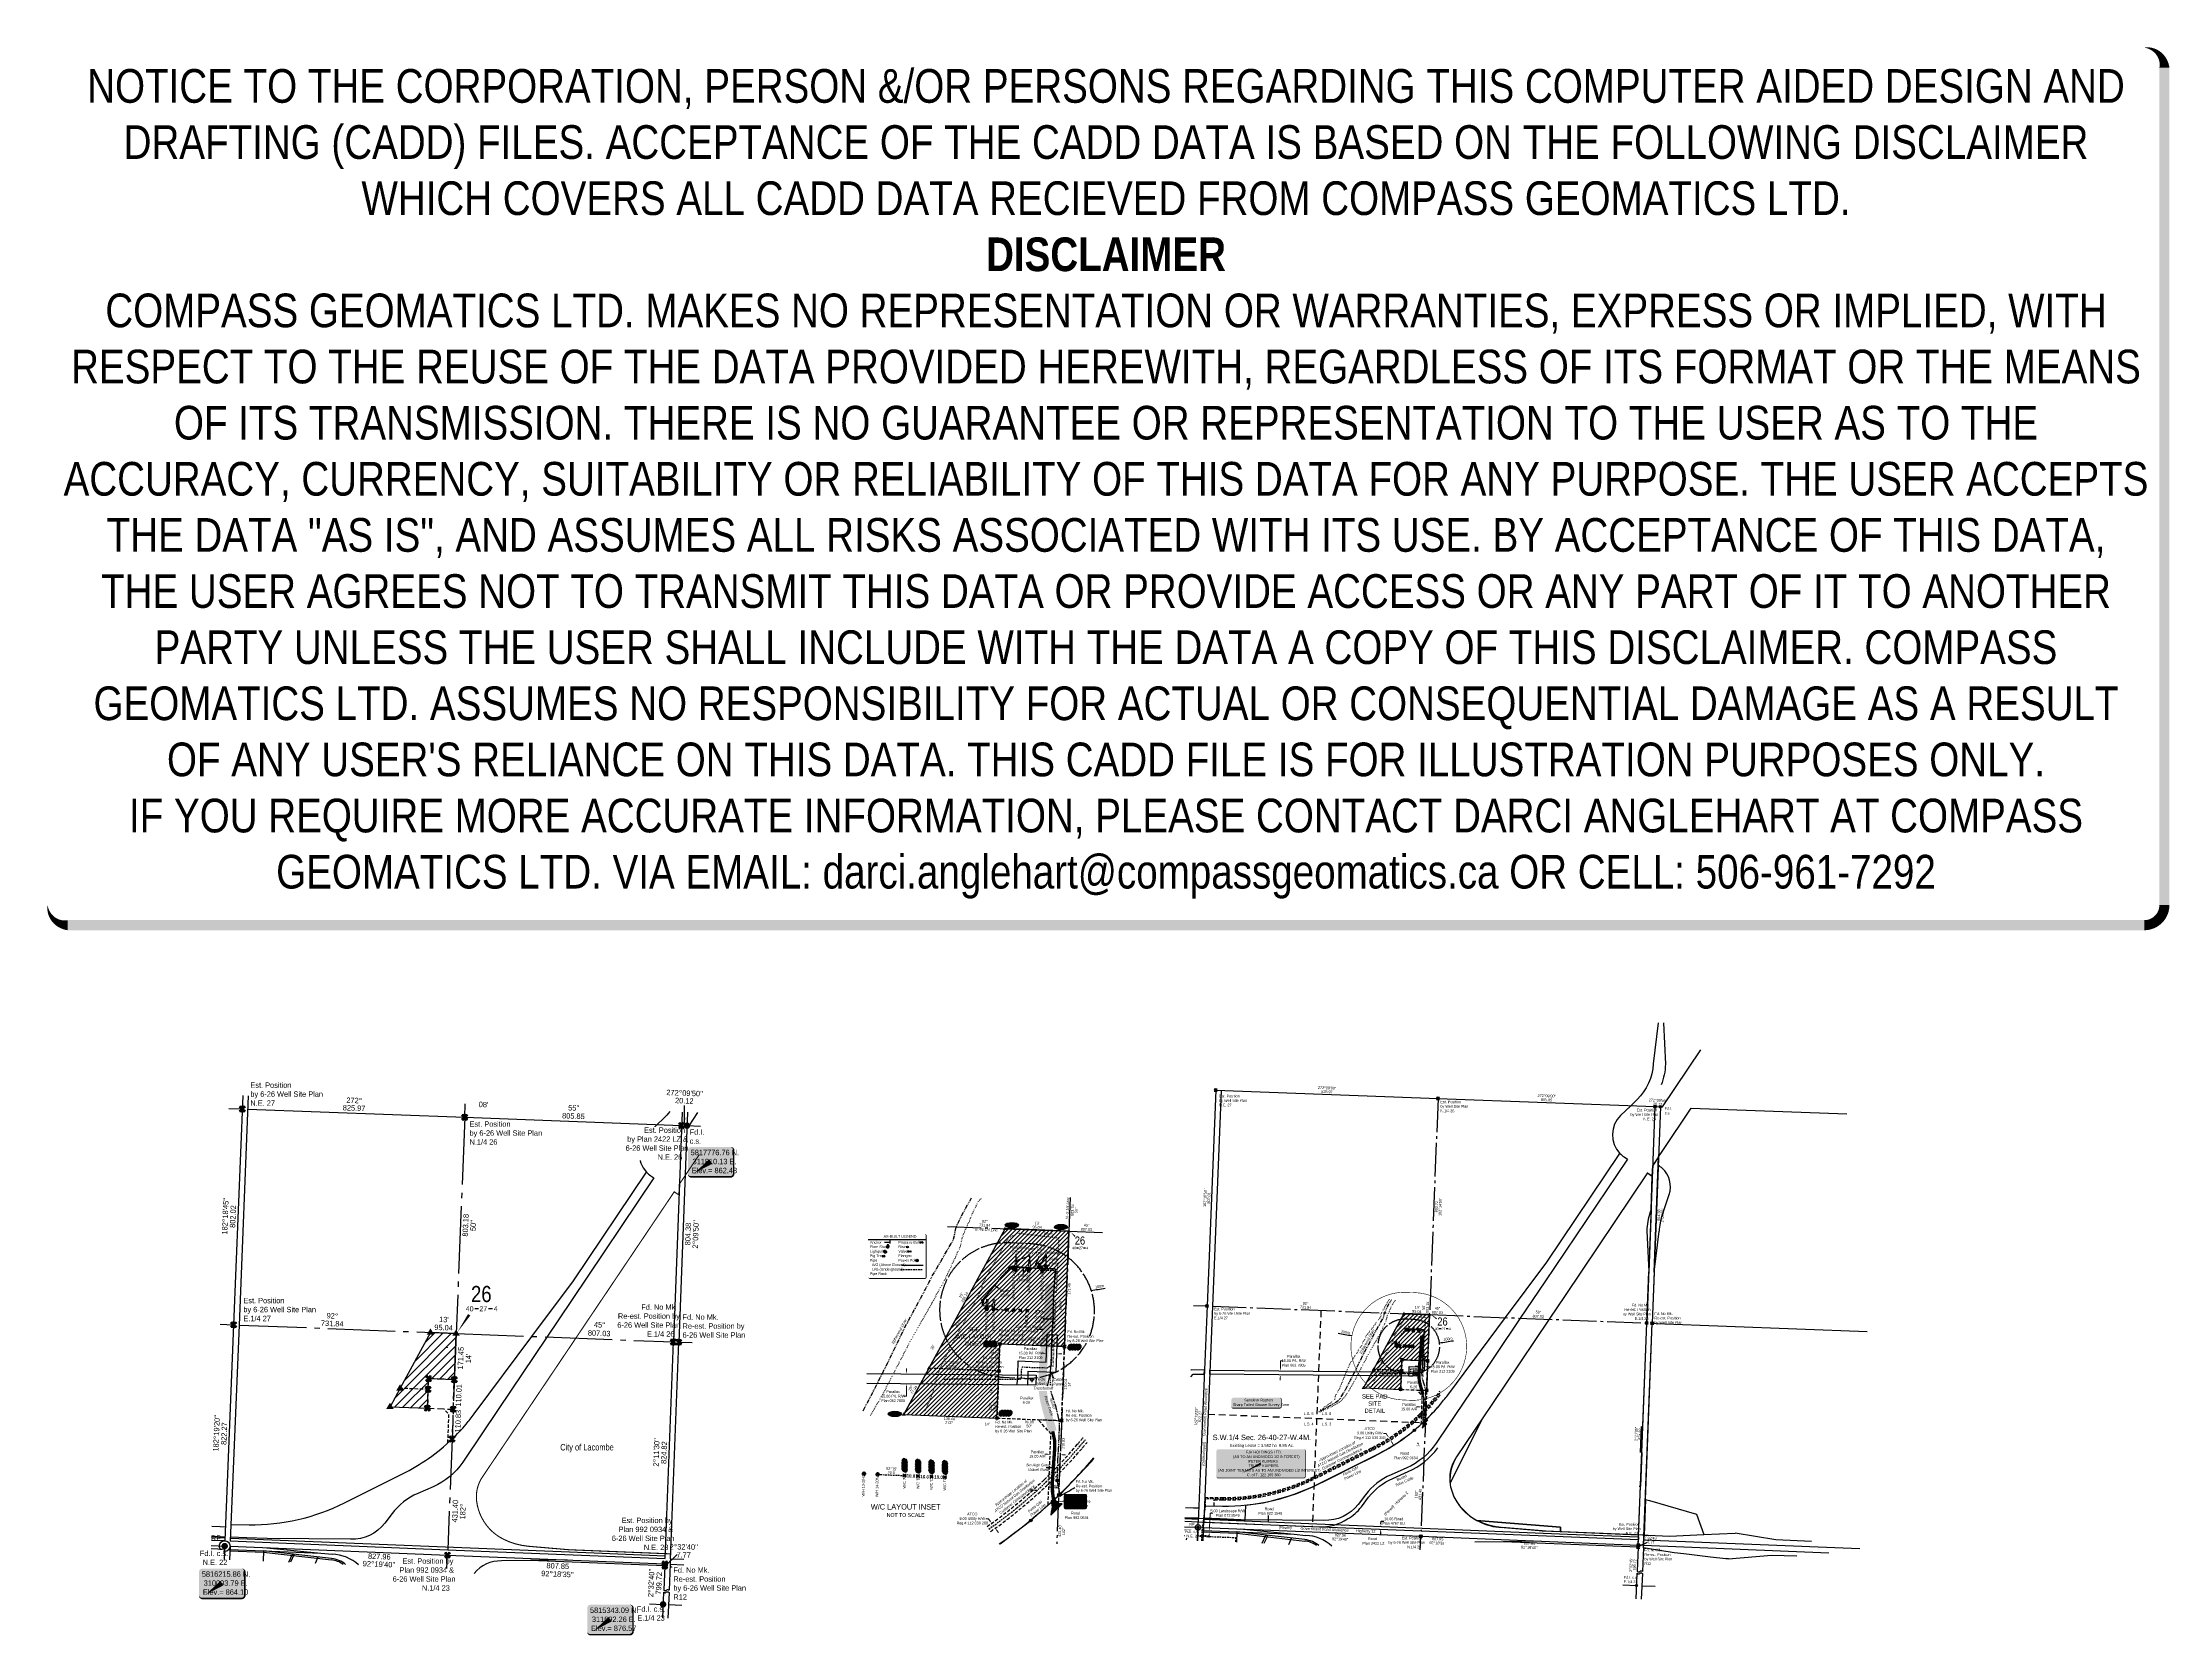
# Model space of a CAD drawing. Extents: x 305804 to 313700, y 5815814 to 5821728.
import ezdxf
from ezdxf.enums import TextEntityAlignment as Align

# ---------------------------------------------------------------- set-up
doc = ezdxf.new("R2010")
doc.units = 0
doc.header["$LTSCALE"] = 5
doc.header["$PDSIZE"] = 0.5
for name, pattern in [('BORDER', [44.45, 12.7, -6.35, 12.7, -6.35, 0, -6.35]), ('COOP', [34, 20, -2, 1, -2, 1, -2, 1, -2, 1, -2]), ('foc-ACCESSROAD', [3.75, 2.5, -1.25]), ('foc-BUFFER', [16.75, 15, -1.75]), ('foc-FLOWLINE', [3.75, 2.5, -1.25]), ('foc-LSD', [8, 5, -3]), ('foc-QUARTERLINE', [33, 25, -3, 2, -3]), ('foc-TIELINE', [1.875, 1.25, -0.625]), ('foc-TOPO', [1, 0.2, -0.8]), ('foc-TOPO-ephemeral', [6.25, 3.125, -0.625, 0.625, -0.625, 0.625, -0.625]), ('foc-TRAV', [1.875, 1.25, -0.625]), ('POWERLINE5', [7.8, 2.4, -0.6, 0.6, -0.6, 0.6, -0.6, 2.4]), ('UG_PIPE', [1.875, 1.25, -0.625])]:
    doc.linetypes.add(name, pattern=pattern)
doc.layers.get('Defpoints').update_dxf_attribs({"color": 9})
for name, color, linetype in [('10', 1, 'Continuous'), ('30', 20, 'Continuous'), ('35', 37, 'Continuous'), ('47', 7, 'Continuous'), ('54', 7, 'Continuous'), ('9', 3, 'Continuous'), ('AS-CABLE', 224, 'foc-CABLE'), ('AS-DRILL-T', 8, 'Continuous'), ('AS-FENCE', 48, 'foc-FENCE'), ('AS-OWNER', 7, 'Continuous'), ('AS-PIPE-UG', 44, 'UG_PIPE'), ('AS-PIPE-UG-T', 44, 'Continuous'), ('AS-POWER', 104, 'foc-POWER'), ('AS-POWER-EXISTING', 72, 'POWERLINE5'), ('AS-POWER-EXISTING-T', 72, 'Continuous'), ('AS-POWER-T', 104, 'Continuous'), ('AS-ROADS', 254, 'Continuous'), ('AS-SYMBOL', 7, 'Continuous'), ('AS-TELEPHONE', 224, 'foc-TEL'), ('AS-TELEPHONE-T', 224, 'Continuous'), ('AS-WILDLIFE-BLOCK', 131, 'Continuous'), ('AUX-BUFFER', 7, 'foc-BUFFER'), ('C-AR', 13, 'foc-ACCESSROAD'), ('C-RW', 13, 'Continuous'), ('C-SYMBOL', 7, 'Continuous'), ('C-WS', 13, 'foc-ACCESSROAD'), ('C-WS-S', 8, 'Continuous'), ('CG-NOTES', 7, 'Continuous'), ('DETAIL-T', 7, 'Continuous'), ('F-EZE', 190, 'foc-FLOWLINE'), ('F-WS-S', 8, 'Continuous'), ('L-33', 7, 'Continuous'), ('L-AREAREQUIRED', 7, 'Continuous'), ('L-BD', 7, 'Continuous'), ('L-BD1', 253, 'Continuous'), ('L-DETAIL-T', 3, 'Continuous'), ('L-MON', 1, 'Continuous'), ('L-QSEC', 8, 'foc-QUARTERLINE'), ('L-ROAD-T', 7, 'Continuous'), ('L-SEC', 7, 'Continuous'), ('L-SECLBL', 7, 'Continuous'), ('L-SECTION-LSD', 7, 'foc-LSD'), ('L-TIE', 7, 'foc-TIELINE'), ('L-TITLEDB', 4, 'Continuous'), ('L-TITLEDB-T', 4, 'Continuous'), ('P-ELEVATION', 7, 'Continuous'), ('P-PROPOSED', 10, 'Continuous'), ('P-PROPOSED-EXISTING-H', 59, 'Continuous'), ('P-TRAV', 4, 'foc-TRAV'), ('T-DRAW', 143, 'foc-TOPO-ephemeral'), ('T-GENERAL', 48, 'foc-TOPO'), ('T-LOW-AREA', 48, 'foc-TOPO'), ('T-WATER-T', 170, 'Continuous')]:
    doc.layers.add(name, color=color, linetype=linetype)
doc.layers.add('AS-BOUNDARY', color=7, linetype='BORDER', lineweight=60, true_color=0xcc33ff)
doc.layers.add('AS-STRUCTURE', color=7, linetype='Continuous', lineweight=30, true_color=0x595959)
for name, color, linetype, lineweight in [('AS-GENERAL', 48, 'Continuous', 18), ('C-AR-T', 13, 'Continuous', 9), ('C-RW-T', 13, 'Continuous', 9), ('C-WS-T', 13, 'Continuous', 9), ('F-EZE-T', 190, 'Continuous', 9), ('F-RW-T', 190, 'Continuous', 9), ('T-TEXT', 48, 'Continuous', 18)]:
    doc.layers.add(name, color=color, linetype=linetype, lineweight=lineweight)
for name, color, linetype, true_color in [('AS-PIPE-AG', 7, 'Continuous', 0x7d00fa), ('AS-STRUCTURE-H', 7, 'Continuous', 0xa8a8a8), ('AS-STRUCTURE-T', 7, 'Continuous', 0x454545)]:
    doc.layers.add(name, color=color, linetype=linetype, true_color=true_color)
doc.layers.add('DISCLAIMER', color=7, linetype='Continuous', plot=False)
doc.styles.add('100L', font='ARIALN.TTF', dxfattribs={"height": 11})
doc.styles.add('175L', font='ARIALN.TTF', dxfattribs={"height": 20})
doc.styles.add('240', font='ARIALN.TTF', dxfattribs={"height": 30})
doc.styles.add('80', font='ARIALN.TTF', dxfattribs={"height": 10})
doc.styles.add('80CG', font='ARIALN.TTF', dxfattribs={"height": 10})
doc.styles.add('80L', font='ARIALN.TTF', dxfattribs={"height": 10})
doc.styles.add('80LS', font='ARIALNI.TTF', dxfattribs={"height": 10})
doc.styles.add('BOLD', font='ARIALNB.TTF')
doc.styles.add('foc-LtypeFont', font='ARIALN.TTF', dxfattribs={"height": 7.35})
doc.styles.add('SIMPLEX', font='ARIALN.TTF')
doc.linetypes.add('foc-CABLE', pattern='A,2,-1,["C",foc-LtypeFont,S=0.2,R=0,X=-0.625,Y=-0.75],-1.24,8', length=12.24)
doc.linetypes.add('foc-FENCE', pattern='A,10,-1,["X",foc-LtypeFont,S=0.2,R=0,X=-0.625,Y=-0.75],-1.24', length=12.24)
doc.linetypes.add('foc-POWER', pattern='A,6,-1,["P",foc-LtypeFont,S=0.2,R=0,X=-0.625,Y=-0.75],-1.24,4', length=12.24)
doc.linetypes.add('foc-TEL', pattern='A,2,-1,["T",foc-LtypeFont,S=0.2,R=0,X=-0.425,Y=-0.75],-1.24,8', length=12.24)
doc.dimstyles.new('CG2011', dxfattribs={"dimscale": 5, "dimtxt": 9, "dimasz": 2, "dimexe": 0.2, "dimexo": 0.0625, "dimgap": 0.5, "dimtad": 0, "dimtih": 1, "dimtoh": 1, "dimzin": 0, "dimdsep": 46, "dimtxsty": '80CG', "dimcen": 0.1, "dimse1": 1, "dimse2": 1, "dimclrd": 256, "dimclrt": 256, "dimaunit": 1, "dimadec": 4, "dimazin": 0, "dimtfac": 0.06, "dimtofl": 0, "dimtmove": 0, "dimatfit": 1, "dimfxl": 0.2, "dimtolj": 1, "dimtzin": 0, "dimlwd": -1, "dimarcsym": 0})
doc.dimstyles.new('Compass 5 000', dxfattribs={"dimscale": 5, "dimtxt": 9, "dimasz": 2, "dimexe": 0.2, "dimexo": 0.0625, "dimgap": 0.5, "dimtad": 0, "dimtih": 1, "dimtoh": 1, "dimzin": 0, "dimdsep": 46, "dimtxsty": '80CG', "dimcen": 0.1, "dimse1": 1, "dimse2": 1, "dimclrd": 256, "dimclrt": 256, "dimaunit": 1, "dimadec": 4, "dimazin": 0, "dimtfac": 0.06, "dimtofl": 0, "dimtmove": 0, "dimatfit": 1, "dimfxl": 0.2, "dimtolj": 1, "dimtzin": 0, "dimlwd": -1, "dimarcsym": 0})

# ---------------------------------------------------------------- blocks, each defined once
blk = doc.blocks.new('fdia')
at = {"color": 255, "const_width": 1}
blk.add_lwpolyline([(-0.5, 0, 1), (0.5, 0, 1)], format="xyb", close=True, dxfattribs=at)
blk = doc.blocks.new('Fdiaa')
blk.add_blockref('fdia', (0, 0))
blk = doc.blocks.new('fdib')
at = {"color": 1, "const_width": 1.6}
blk.add_lwpolyline([(-0.4, 0, 1), (0.4, 0, 1)], format="xyb", close=True, dxfattribs=at)
at = {"color": 1}
blk.add_circle((0, 0), 0.8, dxfattribs=at)
blk = doc.blocks.new('Fdibb')
blk.add_blockref('fdib', (0, 0))
blk = doc.blocks.new('fdicc')
for name in ['Fdibb', 'Fdiaa']:
    blk.add_blockref(name, (0, 0))
blk = doc.blocks.new('FDI')
blk.add_blockref('fdicc', (0, 0))
blk = doc.blocks.new('STRIA')
blk.add_hatch(color=255).paths.add_polyline_path([(-0.04, 1.52), (-1.47, -0.87), (1.39, -0.87)])
blk = doc.blocks.new('STRIAA')
blk.add_blockref('STRIA', (0, 0))
blk = doc.blocks.new('STRIB')
at = {"color": 1}
blk.add_solid([(-1.12, -0.67), (-0.04, 1.13), (1.04, -0.67)], dxfattribs=at)
blk = doc.blocks.new('STRIBB')
blk.add_blockref('STRIB', (0, 0))
blk = doc.blocks.new('STRICC')
for name in ['STRIAA', 'STRIBB']:
    blk.add_blockref(name, (0, 0))
blk = doc.blocks.new('fdspike')
blk.add_blockref('STRICC', (0, 0))
blk = doc.blocks.new('RISER')
h = blk.add_hatch(color=255)
h.dxf.hatch_style = 1
edge = h.paths.add_edge_path()
edge.add_arc((0, 0), 0.7, 0, 360)
blk.add_hatch(color=13).paths.add_polyline_path([(0.6, -0.2), (-0.6, -0.2, 0.774597)])
at = {"color": 13}
blk.add_line((-0.6, -0.2), (0.6, -0.2), dxfattribs=at)
blk.add_circle((0, 0), 0.6, dxfattribs=at)
blk = doc.blocks.new('GAS')
h = blk.add_hatch(color=255)
h.dxf.hatch_style = 1
edge = h.paths.add_edge_path()
edge.add_arc((0, 0), 0.9, 0, 360)
for p, q in [((-0.8, 0), (-1.6, 0)), ((-0.6, 0.6), (-1.1, 1.1)), ((0, 0.8), (0, 1.6)), ((0.6, 0.6), (1.1, 1.1)), ((1.6, 0), (0.8, 0)), ((-0.6, -0.6), (-1.1, -1.1)), ((0, -0.8), (0, -1.6)), ((1.1, -1.1), (0.6, -0.6))]:
    blk.add_line(p, q)
blk.add_circle((0, 0), 0.8)
blk = doc.blocks.new('PIG')
h = blk.add_hatch(color=255)
h.dxf.hatch_style = 1
edge = h.paths.add_edge_path()
edge.add_arc((0, 0), 0.85, 0, 360)
at = {"layer": 'AS-SYMBOL'}
h = blk.add_hatch(color=13, dxfattribs=at)
h.dxf.hatch_style = 1
h.paths.add_polyline_path([(-0.1, 0, 1), (-0.6, 0, 1)])
h = blk.add_hatch(color=13, dxfattribs=at)
h.dxf.hatch_style = 1
h.paths.add_polyline_path([(0.1, 0, 1), (0.6, 0, 1)])
at = {"layer": 'AS-SYMBOL', "color": 13}
for centre, radius in [((0, 0), 0.75), ((-0.3, 0), 0.225), ((0.3, 0), 0.225)]:
    blk.add_circle(centre, radius, dxfattribs=at)
blk = doc.blocks.new('POWERPOLE')
h = blk.add_hatch(color=255)
edge = h.paths.add_edge_path()
edge.add_arc((0, 0), 0.96, 0, 360)
at = {"linetype": 'Continuous'}
for p, q in [((0.7, -0.7), (-0.7, 0.7)), ((-0.7, -0.7), (0.7, 0.7))]:
    blk.add_line(p, q, dxfattribs=at)
blk.add_circle((0, 0), 0.96, dxfattribs=at)
blk = doc.blocks.new('TEMP')
h = blk.add_hatch(color=255)
h.dxf.hatch_style = 1
h.paths.add_polyline_path([(0, 0.25), (-0.67, 1.15), (-0.67, 0.67), (-1.15, 0.67), (-0.25, 0), (-1.15, -0.67), (-0.67, -0.67), (-0.67, -1.15), (0, -0.25), (0.67, -1.15), (0.67, -0.67), (1.15, -0.67), (0.25, 0), (1.15, 0.67), (0.67, 0.67), (0.67, 1.15)])
h.paths.add_polyline_path([(0.57, 0.85), (0.57, 0.57), (0.85, 0.57), (0.08, 0), (0.85, -0.57), (0.57, -0.57), (0.57, -0.85), (0, -0.08), (-0.57, -0.85), (-0.57, -0.57), (-0.85, -0.57), (-0.08, 0), (-0.85, 0.57), (-0.57, 0.57), (-0.57, 0.85), (0, 0.08)], flags=16)
h = blk.add_hatch(color=1)
h.dxf.hatch_style = 1
h.paths.add_polyline_path([(0, 0.08), (-0.57, 0.85), (-0.57, 0.57), (-0.85, 0.57), (-0.08, 0), (-0.85, -0.57), (-0.57, -0.57), (-0.57, -0.85), (0, -0.08), (0.57, -0.85), (0.57, -0.57), (0.85, -0.57), (0.08, 0), (0.85, 0.57), (0.57, 0.57), (0.57, 0.85)])
at = {"color": 1}
for p, q in [((-0.08, 0), (0.08, 0)), ((0, 0.08), (0, -0.08))]:
    blk.add_line(p, q, dxfattribs=at)
at = {"color": 255, "flags": 128}
blk.add_lwpolyline([(-0.25, 0), (-1.15, 0.67), (-0.67, 0.67), (-0.67, 1.15), (0, 0.25), (0.67, 1.15), (0.67, 0.67), (1.15, 0.67), (0.25, 0), (1.15, -0.67), (0.67, -0.67), (0.67, -1.15), (0, -0.25), (-0.67, -1.15), (-0.67, -0.67), (-1.15, -0.67)], close=True, dxfattribs=at)
at = {"color": 1, "flags": 128}
blk.add_lwpolyline([(-0.08, 0), (-0.85, 0.57), (-0.57, 0.57), (-0.57, 0.85), (0, 0.08), (0.57, 0.85), (0.57, 0.57), (0.85, 0.57), (0.08, 0), (0.85, -0.57), (0.57, -0.57), (0.57, -0.85), (0, -0.08), (-0.57, -0.85), (-0.57, -0.57), (-0.85, -0.57)], close=True, dxfattribs=at)
blk = doc.blocks.new('*D431')
at = {"layer": 'C-RW-T', "transparency": 16777216}
for p, q in [((310399.3, 5816771.5), (310399.2, 5816761.5)), ((310399.6, 5816806.5), (310399.9, 5816834.1)), ((310399.9, 5816834.1), (310409.9, 5816834.1))]:
    blk.add_line(p, q, dxfattribs=at)
for points in [[(310397.6, 5816771.6), (310400.9, 5816771.5), (310399.4, 5816781.5)], [(310397.9, 5816806.6), (310401.3, 5816806.5), (310399.5, 5816796.5)]]:
    blk.add_solid(points, dxfattribs=at)
at = {"layer": 'Defpoints', "color": 0, "transparency": 16777216}
for p in [(310399.5, 5816796.5), (310522.9, 5816780.3), (310523, 5816795.3)]:
    blk.add_point(p, dxfattribs=at)
at = {"layer": 'C-RW-T', "transparency": 16777216, "insert": (310449, 5816834.1), "char_height": 10, "attachment_point": 5, "style": '80CG'}
blk.add_mtext('\\A1;Parallax\\P15.00 P/L R/W\\PPlan 062 7805', dxfattribs=at)
blk = doc.blocks.new('*D432')
at = {"layer": 'Defpoints', "color": 0, "transparency": 16777216}
for p in [(310770.3, 5816218.8), (310772.4, 5816218.7), (310769.8, 5816208.7)]:
    blk.add_point(p, dxfattribs=at)
at = {"layer": 'L-TITLEDB-T', "transparency": 16777216}
for p, q in [((310772.8, 5816228.7), (310773.2, 5816238.7)), ((310773.2, 5816238.7), (310783.2, 5816238.7)), ((310771.6, 5816198.6), (310771.2, 5816188.6))]:
    blk.add_line(p, q, dxfattribs=at)
for points in [[(310771.1, 5816228.7), (310774.5, 5816228.6), (310772.4, 5816218.7)], [(310769.9, 5816198.7), (310773.3, 5816198.6), (310772, 5816208.6)]]:
    blk.add_solid(points, dxfattribs=at)
at = {"layer": 'L-TITLEDB-T', "transparency": 16777216, "insert": (310820.1, 5816238.7), "char_height": 10, "attachment_point": 5, "style": '80CG'}
blk.add_mtext('\\A1;10.06 Road\\PPlan 4767 EU', dxfattribs=at)
blk = doc.blocks.new('*D434')
at = {"layer": 'Defpoints', "color": 0, "transparency": 16777216}
for p in [(310135.5, 5816197.6), (310185.8, 5816195.5), (310186, 5816200.5)]:
    blk.add_point(p, dxfattribs=at)
at = {"layer": 'F-RW-T', "transparency": 16777216}
for p, q in [((310136.1, 5816212.6), (310138.4, 5816268.4)), ((310138.4, 5816268.4), (310148.4, 5816268.4)), ((310135.1, 5816187.6), (310134.7, 5816177.6))]:
    blk.add_line(p, q, dxfattribs=at)
for points in [[(310133.4, 5816187.6), (310136.7, 5816187.5), (310135.5, 5816197.6)], [(310134.4, 5816212.6), (310137.8, 5816212.5), (310135.7, 5816202.6)]]:
    blk.add_solid(points, dxfattribs=at)
at = {"layer": 'F-RW-T', "transparency": 16777216, "insert": (310204.1, 5816268.4), "char_height": 10, "attachment_point": 5, "style": '80CG'}
blk.add_mtext('\\A1;5.00 Landscape R/W\\PPlan 072 8549', dxfattribs=at)
blk = doc.blocks.new('*D435')
at = {"layer": 'C-AR-T', "transparency": 16777216}
for p, q in [((310914.8, 5816662.9), (310904.9, 5816663.2)), ((310949.8, 5816661.5), (310959.8, 5816661.1))]:
    blk.add_line(p, q, dxfattribs=at)
for points in [[(310914.9, 5816664.5), (310914.8, 5816661.2), (310924.8, 5816662.5)], [(310949.9, 5816663.1), (310949.7, 5816659.8), (310939.8, 5816661.9)]]:
    blk.add_solid(points, dxfattribs=at)
at = {"layer": 'Defpoints', "color": 0, "transparency": 16777216}
for p in [(310924.8, 5816662.5), (310925.3, 5816674.1), (310940.3, 5816673.5)]:
    blk.add_point(p, dxfattribs=at)
at = {"layer": 'C-AR-T', "transparency": 16777216, "insert": (310877.6, 5816663.2), "char_height": 10, "attachment_point": 5, "style": '80CG'}
blk.add_mtext('\\A1;Parallax\\P15.00 A/R', dxfattribs=at)
blk = doc.blocks.new('L-SECLBL')
at = {"layer": '9', "color": 7}
for p, q in [((-5.1, -27.8), (-12.3, -27.8)), ((20.7, -27.8), (13.5, -27.8))]:
    blk.add_line(p, q, dxfattribs=at)
at = {"layer": '10', "color": 2, "style": 'SIMPLEX'}
blk.add_attdef('SEC', text='', height=30, dxfattribs=at).set_placement((0, 0), align=Align.MIDDLE)
at = {"layer": '10', "color": 5, "style": '80L'}
blk.add_attdef('TWP', text='', height=9.5, dxfattribs=at).set_placement((-14.4, -27.4), align=Align.MIDDLE_RIGHT)
blk.add_attdef('RGE', text='', height=9.5, dxfattribs=at).set_placement((3.6, -27.4), align=Align.MIDDLE_CENTER)
blk.add_attdef('MER', text='', height=9.5, dxfattribs=at).set_placement((23.2, -27.4), align=Align.MIDDLE_LEFT)
blk = doc.blocks.new('*D437')
at = {"layer": 'C-RW-T', "transparency": 16777216}
for p, q in [((310909.4, 5816813.6), (310899.4, 5816814)), ((310944.4, 5816812.2), (310962.9, 5816811.5))]:
    blk.add_line(p, q, dxfattribs=at)
for points in [[(310909.5, 5816815.2), (310909.3, 5816811.9), (310919.4, 5816813.2)], [(310944.4, 5816813.9), (310944.3, 5816810.6), (310934.4, 5816812.6)]]:
    blk.add_solid(points, dxfattribs=at)
at = {"layer": 'Defpoints', "color": 0, "transparency": 16777216}
for p in [(310919.6, 5816818.7), (310934.4, 5816812.6), (310934.6, 5816818.1)]:
    blk.add_point(p, dxfattribs=at)
at = {"layer": 'C-RW-T', "transparency": 16777216, "insert": (311002, 5816811.5), "char_height": 10, "attachment_point": 5, "style": '80CG'}
blk.add_mtext('\\A1;Parallax\\P15.00 P/L R/W\\PPlan 212 2109', dxfattribs=at)
blk = doc.blocks.new('*D439')
at = {"layer": 'C-AR-T', "transparency": 16777216}
for p, q in [((309534.6, 5816487.1), (309524.6, 5816487.5)), ((309592.1, 5816484.8), (309602.1, 5816484.4))]:
    blk.add_line(p, q, dxfattribs=at)
for points in [[(309534.7, 5816488.7), (309534.5, 5816485.4), (309544.6, 5816486.7)], [(309592.1, 5816486.5), (309592, 5816483.2), (309582.1, 5816485.2)]]:
    blk.add_solid(points, dxfattribs=at)
at = {"layer": 'Defpoints', "color": 0, "transparency": 16777216}
for p in [(309544.6, 5816487.3), (309544.6, 5816486.7), (309582.1, 5816485.8)]:
    blk.add_point(p, dxfattribs=at)
at = {"layer": 'C-AR-T', "transparency": 16777216, "insert": (309497.3, 5816487.5), "char_height": 10, "attachment_point": 5, "style": '80CG'}
blk.add_mtext('\\A1;Parallax\\P15.00 A/R', dxfattribs=at)
blk = doc.blocks.new('*D438')
at = {"layer": 'C-RW-T', "transparency": 16777216}
for p, q in [((309011.8, 5816795.8), (309011.9, 5816805.8)), ((309010.9, 5816702.5), (309000.9, 5816702.5)), ((309011.2, 5816738.3), (309010.9, 5816702.5))]:
    blk.add_line(p, q, dxfattribs=at)
for points in [[(309010.1, 5816795.8), (309013.5, 5816795.8), (309011.7, 5816785.8)], [(309009.6, 5816738.3), (309012.9, 5816738.3), (309011.3, 5816748.3)]]:
    blk.add_solid(points, dxfattribs=at)
at = {"layer": 'Defpoints', "color": 0, "transparency": 16777216}
for p in [(309000.1, 5816785.9), (309011.7, 5816785.8), (308999.7, 5816748.4)]:
    blk.add_point(p, dxfattribs=at)
at = {"layer": 'C-RW-T', "transparency": 16777216, "insert": (308961.8, 5816702.5), "char_height": 10, "attachment_point": 5, "style": '80CG'}
blk.add_mtext('\\A1;Parallax\\P15.00 P/L R/W\\PPlan 062 7805', dxfattribs=at)
blk = doc.blocks.new('*D440')
at = {"layer": 'C-RW-T', "transparency": 16777216}
for p, q in [((309520.9, 5816861.8), (309510.9, 5816862.2)), ((309578.3, 5816859.6), (309588.3, 5816859.2))]:
    blk.add_line(p, q, dxfattribs=at)
for points in [[(309520.9, 5816863.4), (309520.8, 5816860.1), (309530.9, 5816861.4)], [(309578.4, 5816861.2), (309578.3, 5816857.9), (309568.3, 5816860)]]:
    blk.add_solid(points, dxfattribs=at)
at = {"layer": 'Defpoints', "color": 0, "transparency": 16777216}
for p in [(309568.3, 5816860), (309530.4, 5816848.8), (309567.8, 5816847.4)]:
    blk.add_point(p, dxfattribs=at)
at = {"layer": 'C-RW-T', "transparency": 16777216, "insert": (309471.8, 5816862.2), "char_height": 10, "attachment_point": 5, "style": '80CG'}
blk.add_mtext('\\A1;Parallax\\P15.00 P/L R/W\\PPlan 212 2109', dxfattribs=at)
blk = doc.blocks.new('*U442')
h = blk.add_hatch(color=255)
edge = h.paths.add_edge_path()
edge.add_line((-36.5, -28.5), (36.5, -28.5))
edge.add_arc((36.5, -22.5), 6, 270, 360)
edge.add_line((42.5, -22.5), (42.5, 21))
edge.add_arc((36.5, 21), 6, 0, 90)
edge.add_line((36.5, 27), (-36.5, 27))
edge.add_arc((-36.5, 21), 6, 90, 180)
edge.add_line((-42.5, 21), (-42.5, -22.5))
edge.add_arc((-36.5, -22.5), 6, 180, 270)
at = {"color": 104, "flags": 128}
blk.add_lwpolyline([(-85.1, -0.5, 0, 7.5, 0), (0, 0, 0, 0, 0)], format="xyseb", dxfattribs=at)
blk.add_lwpolyline([(-36.5, -28.5, 3, 3, 0), (36.5, -28.5, 3, 3, 0.414214), (42.5, -22.5, 3, 3, 0), (42.5, 21, 3, 0, 0.414214), (36.5, 27, 0, 0, 0), (-36.5, 27, 0, 0, 0.414214), (-42.5, 21, 0, 0, 0), (-42.5, -22.5, 0, 3, 0.414214)], format="xyseb", close=True, dxfattribs=at)
at = {"color": 104, "style": '80'}
blk.add_attdef('ENTER_TEXT_001', (-26.8, -4.9), '', height=10, dxfattribs=at)
blk = doc.blocks.new('*U445')
h = blk.add_hatch(color=59)
edge = h.paths.add_edge_path()
edge.add_line((-159, -54), (159, -54))
edge.add_arc((159, -48), 6, 270, 360)
edge.add_line((165, -48), (165, 46.5))
edge.add_arc((159, 46.5), 6, 0, 90)
edge.add_line((159, 52.5), (-159, 52.5))
edge.add_arc((-159, 46.5), 6, 90, 180)
edge.add_line((-165, 46.5), (-165, -48))
edge.add_arc((-159, -48), 6, 180, 270)
at = {"color": 1, "flags": 128}
blk.add_lwpolyline([(-159, -54, 3, 3, 0), (159, -54, 3, 3, 0.414214), (165, -48, 3, 3, 0), (165, 46.5, 3, 0, 0.414214), (159, 52.5, 0, 0, 0), (-159, 52.5, 0, 0, 0.414214), (-165, 46.5, 0, 0, 0), (-165, -48, 0, 3, 0.414214)], format="xyseb", close=True, dxfattribs=at)
blk.add_lwpolyline([(-72.5, -37.6, 0, 7.5, 0), (0, 0, 0, 0, 0)], format="xyseb", dxfattribs=at)
at = {"color": 1, "style": '80'}
blk.add_attdef('ENTER_TEXT_001', (-36, -5), '', height=10, dxfattribs=at)
blk = doc.blocks.new('*U448')
h = blk.add_hatch(color=255)
edge = h.paths.add_edge_path()
edge.add_line((-86.5, -20), (86.5, -20))
edge.add_arc((86.5, -14), 6, 270, 360)
edge.add_line((92.5, -14), (92.5, 12.5))
edge.add_arc((86.5, 12.5), 6, 0, 90)
edge.add_line((86.5, 18.5), (-86.5, 18.5))
edge.add_arc((-86.5, 12.5), 6, 90, 180)
edge.add_line((-92.5, 12.5), (-92.5, -14))
edge.add_arc((-86.5, -14), 6, 180, 270)
at = {"color": 131, "flags": 128}
blk.add_lwpolyline([(-86.5, -20, 3, 3, 0), (86.5, -20, 3, 3, 0.414214), (92.5, -14, 3, 3, 0), (92.5, 12.5, 3, 0, 0.414214), (86.5, 18.5, 0, 0, 0), (-86.5, 18.5, 0, 0, 0.414214), (-92.5, 12.5, 0, 0, 0), (-92.5, -14, 0, 3, 0.414214)], format="xyseb", close=True, dxfattribs=at)
at = {"color": 131, "style": '80'}
blk.add_attdef('ENTER_TEXT_001', (-36, -5), '', height=10, dxfattribs=at)
blk = doc.blocks.new('as-built legend')
h = blk.add_hatch(color=13)
h.dxf.hatch_style = 1
edge = h.paths.add_edge_path()
edge.add_arc((-47.7, -0.3), 3.41, 0, 360)
blk.add_hatch(color=13).paths.add_polyline_path([(38.3, 16.1), (32.5, 16.1, 0.774597)])
at = {"layer": 'AS-SYMBOL'}
h = blk.add_hatch(color=13, dxfattribs=at)
h.dxf.hatch_style = 1
h.paths.add_polyline_path([(-52.7, -16.7, 1), (-54.9, -16.7, 1)])
h = blk.add_hatch(color=13, dxfattribs=at)
h.dxf.hatch_style = 1
h.paths.add_polyline_path([(-51.7, -16.7, 1), (-49.4, -16.7, 1)])
at = {"color": 1}
blk.add_line((-110.3, 45.3), (104.8, 45.3), dxfattribs=at)
at = {"color": 13}
for p, q in [((-51.4, 1.9), (-53.7, 3.1)), ((-49.8, 3.4), (-51.1, 5.7)), ((-47.7, 4), (-47.7, 6.6)), ((-45.5, 3.4), (-44.2, 5.7)), ((-44, 1.9), (-41.7, 3.1)), ((32.5, 16.1), (38.3, 16.1)), ((36.2, 2.8), (36.2, -1.6)), ((40.3, 1.2), (36.2, 2.8)), ((43.1, 1.2), (47.2, 2.8)), ((47.2, 2.8), (47.2, -1.6)), ((92.3, 34.7), (82.7, 34.7)), ((92.3, 32.3), (82.7, 32.3)), ((-52, -0.3), (-54.6, -0.3)), ((-51.4, -2.5), (-53.7, -3.8)), ((-49.8, -4), (-51.1, -6.3)), ((-47.7, -4.6), (-47.7, -7.2)), ((-45.5, -4), (-44.2, -6.3)), ((-44, -2.5), (-41.7, -3.8)), ((-43.4, -0.3), (-40.8, -0.3)), ((36.2, -1.6), (40.3, 0)), ((47.2, -1.6), (43.1, 0))]:
    blk.add_line(p, q, dxfattribs=at)
at = {"color": 1, "flags": 128}
blk.add_lwpolyline([(-104.3, -99.9, 3, 3, 0), (98.8, -99.9, 3, 3, 0.414214), (104.8, -93.9, 3, 3, 0), (104.8, 59.3, 3, 0, 0.414214), (98.8, 65.3, 0, 0, 0), (-104.3, 65.3, 0, 0, 0.414214), (-110.3, 59.3, 0, 0, 0), (-110.3, -93.9, 0, 3, 0.414214)], format="xyseb", close=True, dxfattribs=at)
at = {"color": 13, "flags": 128}
for points in [[(-37.6, 12.7), (-37.8, 12.6), (-38, 12.5), (-38.2, 12.4), (-38.5, 12.4), (-38.7, 12.4), (-38.9, 12.3), (-39.1, 12.4), (-39.4, 12.4), (-39.6, 12.4), (-39.8, 12.5), (-39.9, 12.6), (-40.1, 12.7), (-40.3, 12.9), (-40.4, 13.1), (-40.6, 13.3), (-40.7, 13.5), (-40.8, 13.7), (-41, 14), (-41.1, 14.3), (-41.2, 14.6), (-41.3, 15), (-41.3, 15.4), (-41.4, 15.8), (-41.4, 16.2), (-41.4, 16.6), (-41.3, 17.1), (-41.3, 17.6), (-41.2, 18.1), (-41.1, 18.6), (-40.9, 19.1), (-40.8, 19.6), (-40.6, 20), (-40.5, 20.4), (-40.3, 20.8), (-40.2, 21.2), (-40, 21.6), (-39.8, 22), (-39.6, 22.3), (-39.5, 22.7), (-39.3, 23), (-39.1, 23.4), (-39, 23.8), (-38.8, 24.1), (-38.6, 24.5), (-38.5, 24.9), (-38.4, 25.3), (-38.2, 25.7), (-38.1, 26.1), (-38.1, 26.4), (-38, 26.8), (-38, 27.1), (-37.9, 27.4), (-37.9, 27.7), (-37.9, 27.8), (-37.8, 28), (-37.8, 28), (-37.7, 28), (-37.6, 27.9), (-37.5, 27.7), (-37.3, 27.5), (-37.2, 27.3), (-37.1, 27), (-36.9, 26.7), (-36.8, 26.5), (-36.7, 26.2), (-36.6, 25.9), (-36.5, 25.7), (-36.3, 25.4), (-36.2, 25.2), (-36.1, 25), (-36, 24.7), (-35.8, 24.4), (-35.7, 24.2), (-35.5, 23.9), (-35.4, 23.6), (-35.2, 23.3), (-35.1, 23), (-34.9, 22.8), (-34.8, 22.5), (-34.7, 22.2), (-34.6, 22), (-34.4, 21.8), (-34.4, 21.5), (-34.3, 21.3), (-34.2, 21.1), (-34.2, 20.9), (-34.1, 20.7), (-34.1, 20.5), (-34.1, 20.3), (-34.1, 20.1), (-34.1, 19.9), (-34.2, 19.7), (-34.2, 19.5), (-34.2, 19.3), (-34.2, 19.1), (-34.3, 18.9), (-34.3, 18.6), (-34.3, 18.4), (-34.3, 18.2), (-34.4, 17.9), (-34.4, 17.7), (-34.4, 17.4), (-34.5, 17.2), (-34.5, 17), (-34.6, 16.7), (-34.7, 16.5), (-34.8, 16.3), (-35, 16.1), (-35.1, 15.8), (-35.2, 15.6), (-35.4, 15.4), (-35.5, 15.2), (-35.6, 15.1), (-35.7, 14.9), (-35.9, 14.7), (-36, 14.5), (-36.1, 14.4), (-36.2, 14.2), (-36.3, 14.1), (-36.4, 13.9), (-36.5, 13.7), (-36.7, 13.6), (-36.8, 13.4), (-36.9, 13.2), (-37.1, 13.1), (-37.2, 12.9), (-37.4, 12.8)], [(-38, 12.5), (-38.2, 12.5), (-38.3, 12.4), (-38.4, 12.4), (-38.5, 12.4), (-38.7, 12.4), (-38.8, 12.4), (-38.9, 12.4), (-39, 12.4), (-39.2, 12.4), (-39.3, 12.4), (-39.4, 12.5), (-39.5, 12.6), (-39.5, 12.7), (-39.6, 12.8), (-39.7, 12.9), (-39.8, 13), (-39.9, 13.1), (-39.9, 13.3), (-40, 13.4), (-40.1, 13.6), (-40.1, 13.8), (-40.1, 14), (-40.2, 14.3), (-40.2, 14.5), (-40.2, 14.8), (-40.1, 15), (-40.1, 15.3), (-40, 15.6), (-40, 15.9), (-39.9, 16.1), (-39.8, 16.4), (-39.8, 16.7), (-39.7, 16.9), (-39.6, 17.1), (-39.5, 17.3), (-39.4, 17.5), (-39.3, 17.7), (-39.2, 17.9), (-39.1, 18.1), (-39, 18.3), (-38.9, 18.5), (-38.8, 18.7), (-38.7, 19), (-38.6, 19.2), (-38.5, 19.4), (-38.5, 19.6), (-38.4, 19.8), (-38.4, 20), (-38.3, 20.2), (-38.3, 20.4), (-38.3, 20.6), (-38.2, 20.8), (-38.2, 20.9), (-38.2, 21), (-38.2, 21.1), (-38.1, 21.1), (-38.1, 21.1), (-38, 21.1), (-38, 21), (-37.9, 20.9), (-37.8, 20.7), (-37.8, 20.6), (-37.7, 20.4), (-37.6, 20.3), (-37.5, 20.1), (-37.5, 20), (-37.4, 19.8), (-37.3, 19.7), (-37.3, 19.6), (-37.2, 19.4), (-37.1, 19.3), (-37.1, 19.1), (-37, 19), (-36.9, 18.8), (-36.8, 18.7), (-36.7, 18.5), (-36.6, 18.3), (-36.6, 18.2), (-36.5, 18), (-36.4, 17.9), (-36.3, 17.8), (-36.3, 17.6), (-36.2, 17.5), (-36.2, 17.4), (-36.2, 17.3), (-36.1, 17.1), (-36.1, 17), (-36.1, 16.9), (-36.1, 16.8), (-36.1, 16.7), (-36.1, 16.6), (-36.1, 16.5), (-36.1, 16.4), (-36.2, 16.2), (-36.2, 16.1), (-36.2, 16), (-36.2, 15.9), (-36.2, 15.7), (-36.2, 15.6), (-36.2, 15.5), (-36.2, 15.3), (-36.3, 15.2), (-36.3, 15.1), (-36.3, 14.9), (-36.4, 14.8), (-36.4, 14.7), (-36.5, 14.6), (-36.6, 14.4), (-36.7, 14.3), (-36.7, 14.2), (-36.8, 14.1), (-36.9, 14), (-36.9, 13.9), (-37, 13.8), (-37.1, 13.7), (-37.1, 13.6), (-37.2, 13.5), (-37.3, 13.4), (-37.3, 13.3), (-37.4, 13.2), (-37.5, 13.1), (-37.5, 13), (-37.6, 12.9), (-37.7, 12.9), (-37.8, 12.8), (-37.8, 12.7), (-37.9, 12.6)]]:
    blk.add_lwpolyline(points, close=True, dxfattribs=at)
at = {"color": 13, "const_width": 2, "flags": 128}
blk.add_lwpolyline([(41.3, -16.2), (46.3, -16.2), (51.3, -16.2)], dxfattribs=at)
at = {"color": 13}
for centre, radius in [((-47.7, -0.3), 3.41), ((35.4, 16.9), 3), ((41.7, 0.6), 1.56), ((41.7, 0.6), 0.55)]:
    blk.add_circle(centre, radius, dxfattribs=at)
for centre, start, end in [((82.7, 33.5), 90, 270), ((92.3, 33.5), 270, 90)]:
    blk.add_arc(centre, 1.2, start, end, dxfattribs=at)
at = {"layer": 'AS-PIPE-AG', "flags": 128}
blk.add_lwpolyline([(13.4, -50.2), (93.4, -50.2)], dxfattribs=at)
at = {"layer": 'AS-PIPE-UG', "flags": 128}
blk.add_lwpolyline([(9, -66.5), (93.3, -66.5)], dxfattribs=at)
at = {"layer": 'AS-POWER-EXISTING', "linetype": 'Continuous'}
for p, q in [((74, -36.2), (67.1, -29.5)), ((67.1, -36.2), (74, -29.5))]:
    blk.add_line(p, q, dxfattribs=at)
blk.add_circle((70.5, -32.8), 4.8, dxfattribs=at)
at = {"layer": 'AS-SYMBOL', "color": 72}
blk.add_line((-28.9, 29.9), (-28.9, 40.9), dxfattribs=at)
at = {"layer": 'AS-SYMBOL', "color": 72, "flags": 128}
blk.add_lwpolyline([(-49.5, 35.4), (-28.9, 35.4)], dxfattribs=at)
at = {"layer": 'AS-SYMBOL', "color": 13}
for centre, radius in [((-52.2, -16.7), 3.75), ((-53.8, -16.7), 1.12), ((-50.5, -16.7), 1.12)]:
    blk.add_circle(centre, radius, dxfattribs=at)
at = {"insert": (-60.3, 61.4), "char_height": 10, "attachment_point": 1, "style": '80L'}
blk.add_mtext_dynamic_manual_height_columns('\\pi6.8078;AS-BUILT LEGEND', width=114.83, gutter_width=45, heights=[0], dxfattribs=at)
at = {"layer": 'CG-NOTES', "char_height": 10, "attachment_point": 1, "style": '80L'}
for s, insert, width in [('Anchor\\PFlare Stack\\PLightpole\\PPig Trap\\PPipe\\P  A/G (Above Ground)\\P  U/G (Underground)\\PPipe Rack', (-104.3, 39.7), 110.209), ('Propane Bullet\\PRiser\\PValve\\PFlange\\PPower Pole', (1.5, 39.7), 85.182)]:
    blk.add_mtext(s, dxfattribs=dict(at, insert=insert, width=width))
blk = doc.blocks.new('*U453')
h = blk.add_hatch(color=254)
edge = h.paths.add_edge_path()
edge.add_line((-36.5, -28.5), (36.5, -28.5))
edge.add_arc((36.5, -22.5), 6, 270, 360)
edge.add_line((42.5, -22.5), (42.5, 21))
edge.add_arc((36.5, 21), 6, 0, 90)
edge.add_line((36.5, 27), (-36.5, 27))
edge.add_arc((-36.5, 21), 6, 90, 180)
edge.add_line((-42.5, 21), (-42.5, -22.5))
edge.add_arc((-36.5, -22.5), 6, 180, 270)
at = {"color": 1, "flags": 128}
blk.add_lwpolyline([(-36.5, -28.5, 3, 3, 0), (36.5, -28.5, 3, 3, 0.414214), (42.5, -22.5, 3, 3, 0), (42.5, 21, 3, 0, 0.414214), (36.5, 27, 0, 0, 0), (-36.5, 27, 0, 0, 0.414214), (-42.5, 21, 0, 0, 0), (-42.5, -22.5, 0, 3, 0.414214)], format="xyseb", close=True, dxfattribs=at)
blk.add_lwpolyline([(-29.9, -21, 0, 10, 0), (0, 0, 5, 5, 0)], format="xyseb", dxfattribs=at)
at = {"color": 1, "style": '80'}
blk.add_attdef('ENTER_TEXT_001', (-36, -5), '', height=10, dxfattribs=at)
blk = doc.blocks.new('*U454')
at = {"layer": '35', "color": 3}
blk.add_circle((0, 0), 10, dxfattribs=at)
at = {"layer": '35', "color": 3, "style": '80'}
blk.add_attdef('RP_001', (-25.2, 9.7), '', height=10, dxfattribs=at)
blk = doc.blocks.new('RP')
at = {"layer": '35', "color": 3}
blk.add_circle((0, 0), 10, dxfattribs=at)
at = {"layer": '35', "color": 3, "style": '80'}
blk.add_attdef('RP_001', (-32.4, 5.8), '', height=10, dxfattribs=at)
blk = doc.blocks.new('we')
at = {"layer": 'P-ELEVATION'}
h = blk.add_hatch(color=111, dxfattribs=at)
h.dxf.hatch_style = 1
edge = h.paths.add_edge_path()
edge.add_ellipse((0, 0), major_axis=(-24.4, 0), ratio=0.410256, start_angle=0, end_angle=360)
at = {"layer": 'P-ELEVATION', "color": 7, "flags": 128}
blk.add_lwpolyline([(0, 0, 12.5, 0, 0), (-12.4, -6.4, 0, 0, 0)], format="xyseb", dxfattribs=at)
at = {"layer": 'P-ELEVATION', "color": 7}
blk.add_ellipse((0, 0), major_axis=(-24.4, 0), ratio=0.410256, dxfattribs=at)
at = {"layer": 'P-ELEVATION', "style": '80'}
blk.add_attdef('ELEVATION', text='', height=10, dxfattribs=at).set_placement((0, 0), align=Align.MIDDLE_CENTER)
blk = doc.blocks.new('wa')
at = {"layer": 'P-ELEVATION'}
h = blk.add_hatch(color=111, dxfattribs=at)
h.dxf.hatch_style = 1
edge = h.paths.add_edge_path()
edge.add_arc((-17.4, -4.5), 6.1, 215, 325)
edge.add_arc((-7.4, -4.5), 6.1, 215, 325)
edge.add_arc((2.6, -4.5), 6.1, 215, 325)
edge.add_arc((12.7, -4.5), 6.1, 215, 325)
edge.add_arc((18.1, -3.7), 4.32, 263.43363, 373.43363)
edge.add_arc((18.8, 2.3), 6.1, 305, 415)
edge.add_arc((17.5, 4.4), 5.69, 30.69553, 140.69553)
edge.add_arc((8.1, 4.5), 6.1, 35, 145)
edge.add_arc((-1.9, 4.5), 6.1, 35, 145)
edge.add_arc((-11.9, 4.5), 6.1, 35, 145)
edge.add_arc((-18, 3.8), 4.33, 75.42608, 185.42608)
edge.add_arc((-18.4, -2.3), 6.96, 125, 235)
at = {"color": 240, "flags": 128}
blk.add_lwpolyline([(-22.4, -8, 0.520567), (-12.3, -8, 0.520567), (-2.4, -8, 0.520567), (7.6, -8, 0.520567), (17.6, -8, 0.520567), (22.4, -2.7, 0.520567), (22.4, 7.3, 0.520567), (13.1, 8, 0.520567), (3.1, 8, 0.520567), (-6.9, 8, 0.520567), (-16.9, 8, 0.520567), (-22.4, 3.4, 0.520567)], format="xyb", close=True, dxfattribs=at)
at = {"layer": 'P-ELEVATION', "color": 240, "flags": 128}
blk.add_lwpolyline([(0, 0, 12.5, 0, 0), (-12.4, -6.4, 0, 0, 0)], format="xyseb", dxfattribs=at)
at = {"layer": 'P-ELEVATION', "color": 240, "style": '80'}
blk.add_attdef('ELEVATION', text='', height=10, dxfattribs=at).set_placement((0, 0), align=Align.MIDDLE_CENTER)
blk = doc.blocks.new('DSCR')
at = {"layer": '47', "color": 7, "linetype": 'Continuous'}
for p, q in [((0, 0.8), (-0.8, 0)), ((0, 0), (-0.8, 0)), ((0, 0), (0, 0.8)), ((0.8, 0), (0, 0.8)), ((0, 0), (0.8, 0)), ((0, 0), (0, -0.8)), ((0, -0.8), (0.8, 0)), ((-0.8, 0), (0, -0.8))]:
    blk.add_line(p, q, dxfattribs=at)
blk = doc.blocks.new('*D477')
at = {"layer": 'Defpoints', "color": 0, "transparency": 16777216}
for p in [(310802.8, 5816547.2), (310808.3, 5816550.8), (310813.2, 5816543.2)]:
    blk.add_point(p, dxfattribs=at)
at = {"layer": 'F-EZE-T', "transparency": 16777216}
for p, q in [((310791.9, 5816564), (310781.9, 5816564)), ((310797.4, 5816555.6), (310791.9, 5816564)), ((310813.1, 5816531.2), (310818.5, 5816522.8))]:
    blk.add_line(p, q, dxfattribs=at)
for points in [[(310798.8, 5816556.5), (310796, 5816554.7), (310802.8, 5816547.2)], [(310814.5, 5816532.1), (310811.7, 5816530.3), (310807.6, 5816539.6)]]:
    blk.add_solid(points, dxfattribs=at)
at = {"layer": 'F-EZE-T', "transparency": 16777216, "insert": (310731.4, 5816564), "char_height": 10, "attachment_point": 5, "style": '80CG'}
blk.add_mtext('\\A1;ATCO\\P9.00 Utility R/W\\PReg.# 112 030 288', dxfattribs=at)
blk = doc.blocks.new('GABD')
for p, q in [((-0.8, 0), (-1.6, 0)), ((0, 0.8), (0, 1.6)), ((1.6, 0), (0.8, 0)), ((0, -0.8), (0, -1.6))]:
    blk.add_line(p, q)
blk.add_circle((0, 0), 0.8)
blk = doc.blocks.new('*D480')
at = {"layer": 'Defpoints', "color": 0, "transparency": 16777216}
for p in [(309327.9, 5816230.6), (309333.6, 5816234.7), (309346.8, 5816216.5)]:
    blk.add_point(p, dxfattribs=at)
at = {"layer": 'F-EZE-T', "transparency": 16777216}
for p, q in [((309316.2, 5816246.8), (309306.2, 5816246.8)), ((309322, 5816238.7), (309316.2, 5816246.8)), ((309347, 5816204.3), (309352.8, 5816196.2))]:
    blk.add_line(p, q, dxfattribs=at)
for points in [[(309323.4, 5816239.7), (309320.7, 5816237.7), (309327.9, 5816230.6)], [(309348.3, 5816205.3), (309345.6, 5816203.3), (309341.1, 5816212.4)]]:
    blk.add_solid(points, dxfattribs=at)
at = {"layer": 'F-EZE-T', "transparency": 16777216, "insert": (309255.6, 5816246.8), "char_height": 10, "attachment_point": 5, "style": '80CG'}
blk.add_mtext('\\A1;ATCO\\P9.00 Utility R/W\\PReg.# 112 030 288', dxfattribs=at)
blk = doc.blocks.new('WC')
at = {"layer": 'L-MON'}
h = blk.add_hatch(color=255, dxfattribs=at)
h.dxf.hatch_style = 1
edge = h.paths.add_edge_path()
edge.add_arc((0, 0), 0.9, 0, 360)
at = {"layer": 'L-MON', "color": 240, "flags": 128}
for points in [[(-0.6, 0.5), (-1.2, 1.1)], [(0.5, 0.6), (1.1, 1.2)], [(-1.2, -1.2), (-0.6, -0.6)], [(1.2, -1.2), (0.6, -0.6)]]:
    blk.add_lwpolyline(points, dxfattribs=at)
at = {"layer": 'L-MON', "color": 240}
for radius in [0.8, 0.373]:
    blk.add_circle((0, 0), radius, dxfattribs=at)
blk = doc.blocks.new('Disclaimer_Legal')
at = {"layer": 'DISCLAIMER', "color": 254, "flags": 128}
blk.add_lwpolyline([(-3612.9, -1104.6, 37.5, 37.5, 0), (4096.1, -1104.6, 37.5, 37.5, 0.414214), (4171.1, -1029.6, 37.5, 37.5, 0), (4171.1, 2078.7, 37.5, 0, 0.414214), (4096.1, 2153.7, 0, 0, 0), (-3612.9, 2153.7, 0, 0, 0.414214), (-3687.9, 2078.7, 0, 0, 0), (-3687.9, -1029.6, 0, 37.5, 0.414214)], format="xyseb", close=True, dxfattribs=at)
at = {"layer": 'DISCLAIMER', "color": 254, "insert": (241.6, 533.9), "char_height": 125, "width": 7717.568, "attachment_point": 5, "style": '80'}
blk.add_mtext('NOTICE TO THE CORPORATION, PERSON &/OR PERSONS REGARDING THIS COMPUTER AIDED DESIGN AND DRAFTING (CADD) FILES. ACCEPTANCE OF THE CADD DATA IS BASED ON THE FOLLOWING DISCLAIMER WHICH COVERS ALL CADD DATA RECIEVED FROM COMPASS GEOMATICS LTD.\\P{\\fArial Narrow|b1|i0|c0|p34;DISCLAIMER}\\PCOMPASS GEOMATICS LTD. MAKES NO REPRESENTATION OR WARRANTIES, EXPRESS OR IMPLIED, WITH RESPECT TO THE REUSE OF THE DATA PROVIDED HEREWITH, REGARDLESS OF ITS FORMAT OR THE MEANS OF ITS TRANSMISSION. THERE IS NO GUARANTEE OR REPRESENTATION TO THE USER AS TO THE ACCURACY, CURRENCY, SUITABILITY OR RELIABILITY OF THIS DATA FOR ANY PURPOSE. THE USER ACCEPTS THE DATA "AS IS", AND ASSUMES ALL RISKS ASSOCIATED WITH ITS USE. BY ACCEPTANCE OF THIS DATA, THE USER AGREES NOT TO TRANSMIT THIS DATA OR PROVIDE ACCESS OR ANY PART OF IT TO ANOTHER PARTY UNLESS THE USER SHALL INCLUDE WITH THE DATA A COPY OF THIS DISCLAIMER. COMPASS GEOMATICS LTD. ASSUMES NO RESPONSIBILITY FOR ACTUAL OR CONSEQUENTIAL DAMAGE AS A RESULT OF ANY USER\'S RELIANCE ON THIS DATA. THIS CADD FILE IS FOR ILLUSTRATION PURPOSES ONLY.\\PIF YOU REQUIRE MORE ACCURATE INFORMATION, PLEASE CONTACT DARCI ANGLEHART AT COMPASS GEOMATICS LTD. VIA EMAIL: darci.anglehart@compassgeomatics.ca OR CELL: 506-961-7292', dxfattribs=at)

msp = doc.modelspace()

# ---------------------------------------------------------------- hatches: boundary and pattern name
at = {"layer": 'AS-ROADS'}
h = msp.add_hatch(color=256, dxfattribs=at)
h.dxf.hatch_style = 1
h.paths.add_polyline_path([(310943.139, 5816600.059), (310939.297, 5816600.199), (310934.809, 5816603.249), (310932.843, 5816606.543), (310926.97, 5816604.611), (310928.304, 5816595.221), (310926.675, 5816587.943), (310926.114, 5816583.339)])
h = msp.add_hatch(color=256, dxfattribs=at)
h.dxf.hatch_style = 1
h.paths.add_polyline_path([(309589.242, 5816302.246), (309579.637, 5816302.596), (309568.417, 5816310.221), (309563.502, 5816318.456), (309548.82, 5816313.626), (309552.155, 5816290.151), (309548.082, 5816271.956), (309546.68, 5816260.446)])
at = {"layer": 'AS-STRUCTURE-H'}
h = msp.add_hatch(color=256, dxfattribs=at)
h.dxf.hatch_style = 1
h.paths.add_polyline_path([(309507.527, 5817182.619), (309507.926, 5817193.759), (309499.892, 5817194.046), (309499.493, 5817182.907)])
h = msp.add_hatch(color=256, dxfattribs=at)
h.dxf.hatch_style = 1
h.paths.add_polyline_path([(309525.107, 5817186.869), (309534.823, 5817185.846), (309534.27, 5817180.589), (309524.554, 5817181.612)])
at = {"layer": 'P-PROPOSED-EXISTING-H'}
h = msp.add_hatch(dxfattribs=at)
h.set_pattern_fill('ANSI31', color=256, scale=3.499672)
h.set_pattern_definition([(45, (3183.826, -150.275), (-7.856987187, 7.856987187), [])])
h.paths.add_polyline_path([(309094.642, 5816806.184), (309001.325, 5816635.079), (309347.209, 5816621.488), (309354.074, 5816795.928), (309358.012, 5816896.28), (309597.828, 5816886.869), (309614.674, 5817315.264), (309377.275, 5817324.51)])
h = msp.add_hatch(dxfattribs=at)
h.set_pattern_fill('ANSI31', color=256, scale=3.499672)
h.set_pattern_definition([(45, (29.16, 545.5), (-7.856987187, 7.856987187), [])])
h.paths.add_polyline_path([(310745.299, 5816801.634), (310707.972, 5816733.192), (310846.326, 5816727.756), (310849.072, 5816797.532), (310850.647, 5816837.672), (310946.573, 5816833.908), (310953.312, 5817005.266), (310858.352, 5817008.965)])
h = msp.add_hatch(dxfattribs=at)
h.set_pattern_fill('ANSI31', color=256, scale=6.999344)
h.set_pattern_definition([(45, (719.102, 636.76), (-15.713974375, 15.713974375), [])])
h.paths.add_polyline_path([(307131.537, 5816731.729), (307094.21, 5816663.287), (307232.564, 5816657.851), (307235.31, 5816727.627), (307236.885, 5816767.768), (307332.811, 5816764.003), (307339.549, 5816935.361), (307244.59, 5816939.06)])

# ---------------------------------------------------------------- linework, layer by layer
at = {"layer": '30', "color": 7, "linetype": 'Continuous'}
for p, q in [((311819.214, 5817614.822), (311925.073, 5817772.23)), ((311925.073, 5817772.23), (312502.806, 5817750.558)), ((311801.9, 5817560.023), (311803.072, 5817590.818)), ((311803.072, 5817590.818), (311819.214, 5817614.822)), ((311762.986, 5817531.191), (311456.93, 5817076.243)), ((311762.986, 5817531.191), (311780.249, 5817519.477)), ((311775.542, 5817394.59), (311780.249, 5817519.477)), ((311807.476, 5817556.225), (311801.9, 5817560.023)), ((311815.579, 5817370.125), (311842.818, 5817451.03)), ((311772.258, 5817384.707), (311775.542, 5817394.59)), ((311759.828, 5817316.896), (311766.858, 5817164.238)), ((311786.954, 5817163.48), (311805.505, 5817315.156)), ((311759.674, 5816973.842), (311766.858, 5817164.238)), ((311786.954, 5817163.48), (311779.769, 5816973.068)), ((311456.93, 5817076.243), (311397.502, 5816987.907)), ((311397.502, 5816987.907), (311184.866, 5816671.826)), ((311744.932, 5816589.278), (311759.674, 5816973.842)), ((311754.758, 5816319.102), (311779.769, 5816973.068)), ((311779.769, 5816973.068), (311794.993, 5816972.48)), ((311794.993, 5816972.48), (312577.967, 5816942.449)), ((311184.866, 5816671.826), (311151.026, 5816621.523)), ((311736.411, 5816493.737), (311740.057, 5816589.464)), ((311740.057, 5816589.464), (311744.932, 5816589.278)), ((311729.62, 5816187.779), (311736.507, 5816368.747)), ((311731.632, 5816368.932), (311736.507, 5816368.747)), ((311754.758, 5816319.102), (311749.715, 5816187.02)), ((311754.758, 5816319.102), (311769.836, 5816314.718)), ((311769.836, 5816314.718), (311944.478, 5816263.945)), ((311128.784, 5816241.434), (311143.757, 5816240.205)), ((311143.757, 5816240.205), (311440.053, 5816215.879)), ((311944.478, 5816263.945), (311972.179, 5816188.556)), ((311440.053, 5816215.879), (311439.391, 5816199.579)), ((311439.391, 5816199.579), (311729.62, 5816187.779)), ((311749.715, 5816187.02), (311764.932, 5816186.287)), ((311764.932, 5816186.287), (311843.552, 5816182.499)), ((311843.552, 5816182.499), (311972.179, 5816188.556)), ((311972.179, 5816188.556), (312088.008, 5816194.011)), ((312239.504, 5816168.656), (312088.008, 5816194.011)), ((312371.611, 5816162.511), (312239.504, 5816168.656))]:
    msp.add_line(p, q, dxfattribs=at)
for centre, radius, start, end in [((311755.818, 5817480.287), 91.843, 48.4519671, 55.773781), ((311755.774, 5817480.327), 91.843, 341.398056, 48.4145532), ((312000.878, 5817307.756), 241.223, 161.3972671, 177.8284754), ((312000.918, 5817307.767), 195.552, 168.8522115, 177.8346226), ((312000.91, 5817307.73), 195.552, 161.3932087, 168.8409226), ((311230.854, 5816424.93), 209.974, 209.1896284, 240.9148311)]:
    msp.add_arc(centre, radius, start, end, dxfattribs=at)
at = {"layer": '54', "color": 7, "linetype": 'Continuous'}
msp.add_line((312222.6, 5816112.096), (312317.383, 5816109.515), dxfattribs=at)
at = {"layer": 'AS-BOUNDARY', "const_width": 4, "flags": 128}
for points in [[(311755.66, 5816137.849), (311747.761, 5816139.015), (311749.715, 5816187.02), (311439.391, 5816199.579), (311371.686, 5816202.332), (311222.395, 5816215.096, -0.09477092), (311128.784, 5816241.434, -0.16201612), (311047.544, 5816322.525, -0.08201397), (311029.442, 5816380.754, -0.19566585), (311053.937, 5816477.203), (311151.026, 5816621.523), (311184.866, 5816671.826), (311397.502, 5816987.907), (311456.93, 5817076.243), (311547.613, 5817211.042), (311762.986, 5817531.191), (311780.249, 5817519.477), (311781.765, 5817559.24), (311856.089, 5817669.704)], [(308141.898, 5816067.944), (308133.998, 5816069.11), (308135.953, 5816117.115), (307825.629, 5816129.674), (307757.923, 5816132.427), (307608.633, 5816145.191, -0.09477092), (307515.021, 5816171.529, -0.16201612), (307433.782, 5816252.621, -0.08201397), (307415.68, 5816310.849, -0.19566585), (307440.174, 5816407.298), (307537.264, 5816551.619), (307571.104, 5816601.921), (307783.74, 5816918.002), (307843.167, 5817006.338), (307933.851, 5817141.138), (308149.223, 5817461.287), (308166.486, 5817449.572), (308168.003, 5817489.336), (308242.327, 5817599.799)]]:
    msp.add_lwpolyline(points, format="xyb", dxfattribs=at)
at = {"layer": 'AS-CABLE', "flags": 128}
for points in [[(309295.892, 5817058.051), (309296.077, 5817061.269), (309320.19, 5817090.859), (309340.425, 5817114.686), (309356.522, 5817134.791), (309371.05, 5817151.721), (309397.007, 5817178.549)], [(309545.06, 5816780.371), (309546.515, 5816790.184), (309546.582, 5816795.366), (309548.542, 5816815.819), (309550.065, 5816866.496), (309552.39, 5816941.646), (309555.895, 5816993.676), (309556.382, 5817020.236), (309558.207, 5817077.319), (309560.372, 5817112.224), (309563.365, 5817142.601), (309567.3, 5817164.746), (309565.122, 5817172.509), (309560.34, 5817175.361), (309535.96, 5817175.626)]]:
    msp.add_lwpolyline(points, dxfattribs=at)
at = {"layer": 'AS-CABLE', "const_width": 1, "flags": 128}
for points in [[(309445.527, 5817180.481), (309443.805, 5817180.461)], [(309455.965, 5817179.666), (309458.285, 5817179.596)], [(309524.652, 5817178.736), (309524.912, 5817175.984)], [(309546.68, 5816791.984), (309546.42, 5816794.734)]]:
    msp.add_lwpolyline(points, dxfattribs=at)
at = {"layer": 'AS-CABLE', "linetype": 'COOP'}
msp.add_lwpolyline([(309533.445, 5817178.306), (309533.311, 5817175.573), (309524.912, 5817175.984), (309525.046, 5817178.717)], close=True, dxfattribs=at)
at = {"layer": 'AS-FENCE', "flags": 128}
for points in [[(309376.007, 5817322.676), (309001.495, 5816635.501)], [(309374.807, 5817323.301), (309613.42, 5817314.836)], [(309613.42, 5817314.836), (309597.092, 5816889.325)], [(310857.845, 5817008.231), (310708.04, 5816733.361)], [(310857.365, 5817008.481), (310952.81, 5817005.095)], [(310952.81, 5817005.095), (310946.279, 5816834.89)], [(310924.873, 5816624.828), (310923.358, 5816624.968)], [(310938.167, 5816623.483), (310932.304, 5816623.948)], [(309543.577, 5816364.169), (309539.79, 5816364.519)], [(309576.812, 5816360.806), (309562.155, 5816361.969)]]:
    msp.add_lwpolyline(points, dxfattribs=at)
at = {"layer": 'AS-FENCE', "const_width": 2, "flags": 128}
for points in [[(310931.914, 5816623.936), (310924.881, 5816624.816)], [(309561.18, 5816361.939), (309543.597, 5816364.139)]]:
    msp.add_lwpolyline(points, dxfattribs=at)
at = {"layer": 'AS-GENERAL'}
for points in [[(309421.777, 5817208.026), (309419.317, 5817180.579), (309413.152, 5817181.131), (309415.612, 5817208.579)], [(309469.147, 5817177.696), (309471.63, 5817205.396), (309465.77, 5817205.921), (309463.287, 5817178.222)], [(309492.852, 5817184.976), (309493.678, 5817194.193), (309490.092, 5817194.514), (309489.266, 5817185.298)], [(309510.017, 5817186.911), (309509.773, 5817180.086), (309513.46, 5817179.954), (309513.704, 5817186.779)], [(309514.377, 5817180.096), (309514.612, 5817186.654), (309518.675, 5817186.509), (309518.44, 5817179.951)]]:
    msp.add_lwpolyline(points, close=True, dxfattribs=at)
at = {"layer": 'AS-GENERAL', "flags": 128}
for points in [[(309308.117, 5817062.221), (309306.845, 5817034.464), (309312.74, 5817034.194), (309314.012, 5817061.951)], [(309333.185, 5817061.019), (309331.823, 5817033.405), (309337.675, 5817033.116), (309339.036, 5817060.73)]]:
    msp.add_lwpolyline(points, close=True, dxfattribs=at)
for points in [[(310873.753, 5816962.598), (310876.153, 5816962.371), (310875.081, 5816951.348), (310872.703, 5816951.613)], [(310893.75, 5816961.529), (310896.098, 5816961.318), (310895.101, 5816950.239), (310892.68, 5816950.62)], [(310910.453, 5816952.208), (310910.569, 5816956.586), (310907.399, 5816956.779), (310906.967, 5816952.369)], [(310917.281, 5816951.97), (310917.485, 5816953.908), (310920.681, 5816953.682), (310921.15, 5816951.396)], [(310832.538, 5816892.838), (310830.207, 5816893.001), (310830.689, 5816904.049), (310833.023, 5816903.942)], [(310843.149, 5816903.448), (310840.716, 5816903.568), (310840.247, 5816892.483), (310842.512, 5816892.407)]]:
    msp.add_lwpolyline(points, dxfattribs=at)
at = {"layer": 'AS-GENERAL', "ltscale": 2, "flags": 128}
msp.add_lwpolyline([(307303.519, 5816882.065), (307303.723, 5816884.003), (307306.919, 5816883.777), (307307.388, 5816881.491)], dxfattribs=at)
at = {"layer": 'AS-PIPE-AG', "flags": 128}
for points in [[(309394.552, 5817178.389), (309394.602, 5817183.304), (309403.862, 5817183.229)], [(309394.585, 5817177.736), (309403.987, 5817177.026)], [(309517.422, 5817174.951), (309398.172, 5817180.039)], [(309398.542, 5817177.151), (309399.095, 5817180.414)], [(309508.005, 5817176.244), (309399.34, 5817183.379), (309399.21, 5817180.739)], [(309401.997, 5817183.216), (309401.787, 5817180.509)], [(309402.037, 5817177.056), (309402.245, 5817179.529)], [(309415.82, 5817173.891), (309421.3, 5817173.329), (309422.62, 5817180.319)], [(309466.087, 5817170.139), (309472.707, 5817170.426), (309472.905, 5817178.056)], [(309500.352, 5817182.546), (309500.345, 5817177.044)], [(309504.325, 5817182.341), (309503.885, 5817175.774)], [(309506.192, 5817182.496), (309506.502, 5817175.721)], [(309510.177, 5817172.654), (309526.147, 5817172.184)], [(309511.77, 5817174.801), (309511.91, 5817172.366)], [(309516.357, 5817175.339), (309516.467, 5817172.099)], [(309293.167, 5817057.789), (309290.557, 5817057.956), (309290.102, 5817049.289)], [(309290.12, 5817051.329), (309292.832, 5817051.154)], [(309290.222, 5817054.119), (309292.917, 5817053.909), (309291.815, 5817038.706), (309326.697, 5817037.406)], [(309334.495, 5817024.834), (309332.962, 5817025.379), (309330.13, 5817025.881), (309330.447, 5817035.761), (309293.225, 5817037.969)], [(309293.847, 5817037.154), (309294.21, 5817053.819), (309297.465, 5817053.834)], [(309297.315, 5817050.521), (309294.08, 5817050.629)], [(309294.597, 5817057.281), (309296.88, 5817057.286), (309296.652, 5817048.201)], [(309305.54, 5817036.961), (309305.277, 5817027.056), (309308.822, 5817026.424)], [(310865.263, 5816950.516), (310865.283, 5816952.482), (310868.987, 5816952.452)], [(310865.276, 5816950.255), (310869.037, 5816949.971)], [(310914.411, 5816949.141), (310866.711, 5816951.176)], [(310866.859, 5816950.021), (310867.08, 5816951.326)], [(310910.644, 5816949.658), (310867.178, 5816952.512), (310867.126, 5816951.456)], [(310868.241, 5816952.447), (310868.157, 5816951.364)], [(310868.257, 5816949.983), (310868.34, 5816950.972)], [(310873.77, 5816948.717), (310875.962, 5816948.492), (310876.49, 5816951.288)], [(310893.877, 5816947.216), (310896.525, 5816947.331), (310896.604, 5816950.383)], [(310907.583, 5816952.179), (310907.58, 5816949.978)], [(310909.172, 5816952.097), (310908.996, 5816949.47)], [(310909.919, 5816952.159), (310910.043, 5816949.449)], [(310911.513, 5816948.222), (310917.901, 5816948.034)], [(310912.15, 5816949.081), (310912.206, 5816948.107)], [(310913.985, 5816949.296), (310914.029, 5816948)], [(310824.709, 5816902.276), (310823.665, 5816902.343), (310823.483, 5816898.876)], [(310823.49, 5816899.692), (310824.575, 5816899.622)], [(310823.531, 5816900.808), (310824.609, 5816900.724), (310824.168, 5816894.643), (310838.121, 5816894.123)], [(310826.368, 5816899.369), (310825.074, 5816899.412)], [(310825.281, 5816902.073), (310826.194, 5816902.075), (310826.103, 5816898.441)]]:
    msp.add_lwpolyline(points, dxfattribs=at)
at = {"layer": 'AS-PIPE-UG', "flags": 128}
for points in [[(309526.16, 5817172.086), (309532.762, 5817169.976), (309542.21, 5817170.539), (309558.652, 5817170.556), (309562.197, 5817166.829), (309562.125, 5817159.356), (309560.807, 5817143.371), (309558.545, 5817111.764), (309556.375, 5817077.991), (309557.72, 5817020.479), (309556.32, 5816993.746), (309552.902, 5816941.659), (309550.237, 5816866.431), (309548.855, 5816815.821), (309532.585, 5816807.076), (309504.64, 5816807.339), (309469.58, 5816808.424), (309443.732, 5816810.226), (309440.255, 5816809.671), (309439.005, 5816806.889), (309437.132, 5816794.926), (309437.735, 5816771.396), (309436.437, 5816766.596), (309434.932, 5816765.336), (309432.45, 5816764.559), (309384.59, 5816764.746), (309316.9, 5816764.509), (309266.47, 5816764.931), (309195.05, 5816765.289), (309147.142, 5816764.711)], [(309292.935, 5817058.196), (309295.122, 5817061.726), (309319.86, 5817091.156), (309340.027, 5817114.979), (309356.172, 5817135.274), (309370.747, 5817151.989), (309394.247, 5817178.479)], [(309294.61, 5817058.036), (309295.49, 5817061.364), (309320.025, 5817090.986), (309340.177, 5817114.891), (309356.432, 5817135.014), (309370.97, 5817151.929), (309394.517, 5817177.751)], [(310917.906, 5816947.995), (310920.547, 5816947.151), (310924.326, 5816947.376), (310930.903, 5816947.383), (310932.321, 5816945.892), (310932.292, 5816942.903), (310931.765, 5816936.509), (310930.86, 5816923.866), (310929.992, 5816910.357), (310930.53, 5816887.352), (310929.97, 5816876.659), (310928.603, 5816855.824), (310927.537, 5816825.733), (310926.984, 5816805.489), (310920.476, 5816801.991), (310909.298, 5816802.096), (310895.274, 5816802.53), (310884.935, 5816803.251), (310883.544, 5816803.029), (310883.044, 5816801.916), (310882.295, 5816797.131), (310882.536, 5816787.719), (310882.017, 5816785.799), (310881.415, 5816785.295), (310880.422, 5816784.984), (310861.278, 5816785.059), (310834.202, 5816784.964), (310814.03, 5816785.133), (310785.462, 5816785.276), (310766.299, 5816785.045)], [(310824.616, 5816902.439), (310825.491, 5816903.851), (310835.386, 5816915.623), (310843.453, 5816925.152), (310849.911, 5816933.27), (310855.741, 5816939.956), (310865.141, 5816950.552)], [(310825.286, 5816902.375), (310825.638, 5816903.706), (310835.452, 5816915.555), (310843.513, 5816925.117), (310850.015, 5816933.166), (310855.83, 5816939.932), (310865.249, 5816950.261)], [(310107.569, 5816165.266), (310107.76, 5816170.174), (310108.732, 5816195.174), (310109.031, 5816202.882), (310121.237, 5816294.488), (310122.365, 5816322.355)], [(310042.516, 5816185.314), (310050.857, 5816184.98), (310084.634, 5816183.626), (310084.784, 5816183.62), (310085.637, 5816183.585), (310136.22, 5816181.539), (310233.205, 5816177.6), (310233.422, 5816177.591)], [(310050.857, 5816184.98), (310050.16, 5816167.588)], [(310134.776, 5816183.1), (310119.899, 5816183.704), (310093.683, 5816184.767), (310087.6, 5816185.009)], [(310233.205, 5816177.6), (310232.572, 5816160.21)]]:
    msp.add_lwpolyline(points, dxfattribs=at)
at = {"layer": 'AS-PIPE-UG'}
msp.add_lwpolyline([(309316.992, 5816209.075, 0.03815636), (309529.729, 5816383.892, 0.02537342), (309655.379, 5816517.146, 0.00432525), (309675.412, 5816541.091, 0.00432525)], format="xyb", dxfattribs=at)
at = {"layer": 'AS-POWER', "flags": 128}
for points in [[(309542.75, 5816779.911), (309546.575, 5816779.816), (309546.237, 5816775.084), (309542.46, 5816775.346)], [(310924.542, 5816791.125), (310926.072, 5816791.087), (310925.937, 5816789.194), (310924.426, 5816789.299)]]:
    msp.add_lwpolyline(points, close=True, dxfattribs=at)
for points in [[(310940.4, 5816614.317), (310986.766, 5816663.187)], [(310986.766, 5816663.187), (310990.106, 5816667.397)], [(309582.395, 5816337.891), (309698.309, 5816460.067)], [(309698.309, 5816460.067), (309706.66, 5816470.591)], [(309359.646, 5816153.816), (309473.135, 5816241.286), (309582.395, 5816337.891), (309571.127, 5816389.594)], [(310268.773, 5816242.695), (310270.628, 5816297.552)], [(310045.19, 5816251.116), (310114.436, 5816248.362)], [(310114.503, 5816248.426), (310112.308, 5816196.843)], [(310114.436, 5816248.362), (310255.921, 5816242.941)], [(310255.921, 5816242.941), (310268.773, 5816242.695)], [(310112.308, 5816196.843), (310111.075, 5816165.124)]]:
    msp.add_lwpolyline(points, dxfattribs=at)
at = {"layer": 'AS-POWER-EXISTING', "flags": 128}
for points in [[(310925.466, 5816791.309), (310926.048, 5816795.234), (310926.075, 5816797.307), (310926.859, 5816805.488), (310927.468, 5816825.759), (310928.398, 5816855.819), (310929.8, 5816876.631), (310929.995, 5816887.255), (310930.725, 5816910.088), (310931.591, 5816924.05), (310932.788, 5816936.201), (310934.362, 5816945.059), (310933.491, 5816948.164), (310931.578, 5816949.305), (310921.826, 5816949.411)], [(309571.127, 5816389.594), (309570.972, 5816391.469), (309571.445, 5816401.271), (309573.682, 5816466.466), (309577.882, 5816546.311), (309578.932, 5816573.341), (309579.135, 5816610.419), (309567.285, 5816660.951), (309549.625, 5816712.871), (309544.348, 5816775.215)], [(310935.893, 5816634.998), (310935.831, 5816635.748), (310936.02, 5816639.669), (310936.915, 5816665.747), (310938.595, 5816697.685), (310939.015, 5816708.497), (310939.096, 5816723.328), (310934.356, 5816743.541), (310927.292, 5816764.309), (310925.181, 5816789.246)]]:
    msp.add_lwpolyline(points, dxfattribs=at)
at = {"layer": 'AS-POWER-EXISTING-T'}
for points in [[(309418.65, 5817205.269), (309418.539, 5817202.722), (309420.115, 5817202.654), (309420.225, 5817205.2)], [(309470.137, 5817202.641), (309469.98, 5817200.168), (309468.387, 5817200.269), (309468.544, 5817202.742)]]:
    msp.add_lwpolyline(points, close=True, dxfattribs=at)
at = {"layer": 'AS-ROADS', "flags": 128}
for points, const_width in [([(309554.212, 5816571.856), (309551.702, 5816580.676), (309541.267, 5816617.261), (309530.6, 5816654.171), (309521.782, 5816690.691), (309516.195, 5816729.139), (309515.762, 5816767.809), (309518.47, 5816806.026), (309521.805, 5816844.489), (309524.867, 5816883.054), (309528.112, 5816921.314), (309531.375, 5816959.944), (309534.682, 5816998.101), (309537.73, 5817036.351), (309540.55, 5817074.916), (309541.84, 5817112.779), (309541.245, 5817120.526)], 29.997), ([(310929.127, 5816707.903), (310928.123, 5816711.431), (310923.949, 5816726.065), (310919.682, 5816740.829), (310916.155, 5816755.437), (310913.92, 5816770.816), (310913.747, 5816786.284), (310914.83, 5816801.571), (310916.164, 5816816.956), (310917.389, 5816832.382), (310918.687, 5816847.686), (310919.992, 5816863.138), (310921.315, 5816878.401), (310922.534, 5816893.701), (310923.662, 5816909.127), (310924.178, 5816924.272), (310923.94, 5816927.371)], 11.999), ([(310930.939, 5816602.512), (310928.836, 5816617.523), (310928.689, 5816632.715), (310929.665, 5816647.877), (310930.707, 5816662.846), (310931.787, 5816678.069), (310932.183, 5816693.141), (310929.127, 5816707.903)], 5), ([(309558.742, 5816308.379), (309553.485, 5816345.906), (309553.117, 5816383.886), (309555.557, 5816421.791), (309558.162, 5816459.214), (309560.862, 5816497.271), (309561.852, 5816534.951), (309554.212, 5816571.856)], 12.499)]:
    msp.add_lwpolyline(points, dxfattribs=dict(at, const_width=const_width))
for points in [[(310943.139, 5816600.059), (310939.297, 5816600.199), (310934.809, 5816603.249), (310932.843, 5816606.543), (310926.97, 5816604.611), (310928.304, 5816595.221), (310926.675, 5816587.943), (310926.114, 5816583.339)], [(309589.242, 5816302.246), (309579.637, 5816302.596), (309568.417, 5816310.221), (309563.502, 5816318.456), (309548.82, 5816313.626), (309552.155, 5816290.151), (309548.082, 5816271.956), (309546.68, 5816260.446)]]:
    msp.add_lwpolyline(points, close=True, dxfattribs=at)
at = {"layer": 'AS-STRUCTURE', "flags": 128}
for points in [[(309507.527, 5817182.619), (309507.926, 5817193.759), (309499.892, 5817194.046), (309499.493, 5817182.907)], [(309525.107, 5817186.869), (309534.823, 5817185.846), (309534.27, 5817180.589), (309524.554, 5817181.612)]]:
    msp.add_lwpolyline(points, close=True, dxfattribs=at)
at = {"layer": 'AS-TELEPHONE', "flags": 128}
msp.add_lwpolyline([(310044.659, 5816238.049), (310094.617, 5816236.018), (310545.124, 5816217.695, 0.15987174), (310648.566, 5816247.039, 0.10404445), (310700.252, 5816291.85), (310727.061, 5816327.176, -0.12753309), (310816.425, 5816397.325), (310874.362, 5816422.632, 0.1324638), (310983.964, 5816510.477, 0.1324638)], format="xyb", dxfattribs=at)
msp.add_lwpolyline([(310091.772, 5816165.905), (310094.617, 5816236.018)], dxfattribs=at)
at = {"layer": 'AUX-BUFFER', "color": 251, "linetype": 'foc-BUFFER', "flags": 128}
msp.add_lwpolyline([(309691.309, 5816925.457, 0.51506445), (309471.828, 5817268.247), (309396.929, 5817271.997, 0.75039959), (309239.875, 5816818.39, 0.75039959)], format="xyb", dxfattribs=at)
at = {"layer": 'AUX-BUFFER', "color": 251, "linetype": 'foc-BUFFER', "const_width": 2, "flags": 128}
msp.add_lwpolyline([(310899.039, 5817086.98), (310869.065, 5817088.156, 0.41421356), (310661.377, 5816896.152, 0.41421356), (310853.381, 5816688.464), (310883.355, 5816687.287, 0.41421356), (311091.043, 5816879.291, 0.41421356)], format="xyb", close=True, dxfattribs=at)
at = {"layer": 'AUX-BUFFER', "color": 251, "linetype": 'foc-BUFFER', "flags": 128}
msp.add_lwpolyline([(310887.276, 5816787.211, 1), (310895.118, 5816987.057), (310865.144, 5816988.233, 1), (310857.302, 5816788.387)], format="xyb", close=True, dxfattribs=at)
at = {"layer": 'C-AR', "flags": 128}
for points in [[(310922.336, 5816598.625), (310926.496, 5816704.578), (310907.298, 5816725.345)], [(310907.298, 5816725.345), (310927.281, 5816724.56), (310942.27, 5816724.04), (310937.923, 5816613.306)], [(307308.574, 5816528.72), (307312.734, 5816634.673), (307293.536, 5816655.44)], [(309537.235, 5816298.661), (309547.635, 5816563.543), (309499.639, 5816615.46), (309587.07, 5816612.2), (309576.202, 5816335.364)]]:
    msp.add_lwpolyline(points, dxfattribs=at)
at = {"layer": 'C-AR', "ltscale": 2, "flags": 128}
msp.add_lwpolyline([(307313.518, 5816654.656), (307328.508, 5816654.136), (307324.161, 5816543.401)], dxfattribs=at)
at = {"layer": 'C-RW'}
for points in [[(309571.008, 5816929.758), (309565.659, 5816790.348), (309462.208, 5816794.318), (309461.666, 5816780.293), (309460.259, 5816743.899), (309422.749, 5816744.266), (309424.198, 5816781.742), (309426.188, 5816833.224), (309529.627, 5816829.255), (309533.539, 5816931.195)], [(310935.845, 5816851.063), (310933.706, 5816795.3), (310892.326, 5816796.887), (310892.109, 5816791.278), (310891.546, 5816776.72), (310876.542, 5816776.867), (310877.121, 5816791.857), (310877.917, 5816812.45), (310919.293, 5816810.862), (310920.858, 5816851.639)]]:
    msp.add_lwpolyline(points, close=True, dxfattribs=at)
at = {"layer": 'C-RW', "flags": 128}
for points in [[(308863.821, 5816787.232), (309492.55, 5816781.076), (309492.195, 5816743.586), (308863.821, 5816749.734)], [(310066.468, 5816774.754), (310075.308, 5816784.693), (310116.932, 5816784.313), (310117.539, 5816799.298), (310068.638, 5816799.755), (310067.429, 5816798.396)]]:
    msp.add_lwpolyline(points, dxfattribs=at)
msp.add_lwpolyline([(310904.32, 5816776.595), (310137.049, 5816784.102), (310137.656, 5816799.098), (310904.462, 5816791.591)], close=True, dxfattribs=at)
at = {"layer": 'C-WS'}
for points in [[(309354.074, 5816795.907), (309347.227, 5816621.441), (309587.043, 5816612.03), (309597.828, 5816886.869), (309358.012, 5816896.28)], [(310849.072, 5816797.523), (310846.333, 5816727.737), (310942.259, 5816723.973), (310946.573, 5816833.908), (310850.647, 5816837.672)]]:
    msp.add_lwpolyline(points, close=True, dxfattribs=at)
at = {"layer": 'C-WS', "ltscale": 2}
msp.add_lwpolyline([(307235.309, 5816727.618), (307232.571, 5816657.832), (307328.497, 5816654.068), (307332.811, 5816764.003), (307236.885, 5816767.768)], close=True, dxfattribs=at)
at = {"layer": 'F-EZE'}
for points in [[(309310.534, 5816218.285, 0.03815636), (309521.946, 5816392.014, 0.02537342), (309646.814, 5816524.438, 0.00487554), (309669.226, 5816551.286, 0.00487554)], [(309323.451, 5816199.865, 0.03815636), (309537.512, 5816375.771, 0.02537342), (309663.945, 5816509.853, 0.00378218), (309681.594, 5816530.903, 0.00378218)]]:
    msp.add_lwpolyline(points, format="xyb", dxfattribs=at)
at = {"layer": 'L-BD', "flags": 128}
for points in [[(309534.485, 5817175.599), (309496.867, 5817177.321), (309497, 5817178.199), (309498.12, 5817178.456), (309498.32, 5817179.241), (309498.445, 5817184.836), (309499.105, 5817184.766), (309499.495, 5817178.889), (309499.977, 5817178.136), (309534.162, 5817176.401)], [(309534.485, 5817175.599), (309535.087, 5817187.936), (309525.252, 5817188.451), (309525.272, 5817186.996), (309533.19, 5817186.296), (309533.047, 5817178.251)]]:
    msp.add_lwpolyline(points, dxfattribs=at)
for points in [[(308110.041, 5815982.758, 0.09819619), (308113.365, 5815980.803, 0.11502491), (308116.651, 5815980.451, 0.18910183), (308120.09, 5815982.312, -0.18910183), (308123.529, 5815984.172, -0.11502491), (308126.815, 5815983.82, -0.09819619), (308130.139, 5815981.865)], [(311723.465, 5816045.057, 0.09819619), (311726.79, 5816043.102, 0.11502491), (311730.075, 5816042.75, 0.18910183), (311733.514, 5816044.611, -0.18910183), (311736.953, 5816046.472, -0.11502491), (311740.239, 5816046.119, -0.09819619), (311743.563, 5816044.164)], [(311723.803, 5816052.663, 0.09819619), (311727.128, 5816050.708, 0.11502491), (311730.413, 5816050.355, 0.18910183), (311733.852, 5816052.216, -0.18910183), (311737.291, 5816054.077, -0.11502491), (311740.577, 5816053.725, -0.09819619), (311743.901, 5816051.77)], [(308109.703, 5815975.153, 0.09819619), (308113.027, 5815973.197, 0.11502491), (308116.313, 5815972.845, 0.18910183), (308119.752, 5815974.706, -0.18910183), (308123.191, 5815976.567, -0.11502491), (308126.476, 5815976.214, -0.09819619), (308129.801, 5815974.259)]]:
    msp.add_lwpolyline(points, format="xyb", dxfattribs=at)
at = {"layer": 'L-MON'}
for p, q in [((311790.025, 5817777.518), (311810.129, 5817776.758)), ((311728.117, 5816149.703), (311727.772, 5816141.942))]:
    msp.add_line(p, q, dxfattribs=at)
at = {"layer": 'L-QSEC'}
for p, q in [((310984.818, 5817807.744), (310953.311, 5817005.257)), ((309619.573, 5817440.055), (309614.673, 5817315.242)), ((309163.82, 5817332.824), (309614.674, 5817315.264)), ((309614.674, 5817315.264), (309569.074, 5816153.816)), ((309614.674, 5817315.264), (309739.532, 5817310.402)), ((310077.222, 5817039.387), (310127.133, 5817037.443)), ((310147.236, 5817036.66), (310953.312, 5817005.266)), ((310953.312, 5817005.266), (310921.789, 5816202.376)), ((310953.312, 5817005.266), (311759.652, 5816973.862))]:
    msp.add_line(p, q, dxfattribs=at)
at = {"layer": 'L-QSEC', "ltscale": 2, "flags": 128}
for points in [[(307371.056, 5817737.839), (307339.549, 5816935.353)], [(307371.056, 5817737.839), (307373.017, 5817787.793)], [(306463.459, 5816969.482), (306513.37, 5816967.538)], [(306533.473, 5816966.755), (307339.549, 5816935.361)], [(307339.549, 5816935.361), (307308.027, 5816132.472)], [(307339.549, 5816935.361), (308145.881, 5816903.958)], [(308165.984, 5816903.175), (308215.76, 5816901.236)], [(307305.273, 5816062.382), (307307.238, 5816112.369)]]:
    msp.add_lwpolyline(points, dxfattribs=at)
at = {"layer": 'L-QSEC', "flags": 128}
msp.add_lwpolyline([(310919.036, 5816132.287), (310921, 5816182.274)], dxfattribs=at)
at = {"layer": 'L-SEC'}
for p, q in [((310159.507, 5817838.724), (310127.133, 5817037.443)), ((310179.608, 5817837.912), (310147.234, 5817036.631)), ((310159.507, 5817838.724), (310984.818, 5817807.744)), ((310984.818, 5817807.744), (311790.025, 5817777.518)), ((311790.025, 5817777.518), (311759.64, 5816973.788)), ((311810.129, 5817776.758), (311779.744, 5816973.028)), ((310127.133, 5817037.443), (310094.617, 5816236.018)), ((310147.234, 5817036.628), (310114.718, 5816235.2)), ((311728.117, 5816149.703), (311759.674, 5816973.842)), ((311748.221, 5816148.934), (311779.778, 5816973.072)), ((310044.659, 5816238.049), (310094.617, 5816236.018)), ((310114.718, 5816235.2), (310921.817, 5816202.375)), ((310043.842, 5816217.948), (310093.801, 5816215.916)), ((310093.801, 5816215.916), (310091.772, 5816165.905)), ((310113.903, 5816215.099), (310111.874, 5816165.092)), ((310113.903, 5816215.099), (310921, 5816182.274)), ((310921, 5816182.274), (311728.117, 5816149.703)), ((310921.811, 5816202.375), (311728.928, 5816169.805)), ((311727.772, 5816141.942), (311723.803, 5816052.663)), ((311747.87, 5816141.048), (311743.901, 5816051.77)), ((311671.487, 5816001.568), (311721.442, 5815999.552)), ((311723.465, 5816045.057), (311719.221, 5815949.606)), ((311743.563, 5816044.164), (311739.323, 5815948.795)), ((311741.544, 5815998.741), (311791.498, 5815996.725))]:
    msp.add_line(p, q, dxfattribs=at)
at = {"layer": 'L-SEC', "ltscale": 2, "flags": 128}
for points in [[(306547.763, 5817818.774), (306513.37, 5816967.538)], [(306567.867, 5817818.019), (306533.472, 5816966.726)], [(306495.784, 5817770.695), (306545.744, 5817768.819)], [(306565.848, 5817768.065), (307371.056, 5817737.839)], [(307371.056, 5817737.839), (308176.263, 5817707.613)], [(308178.152, 5817757.568), (308145.878, 5816903.883)], [(308198.255, 5817756.813), (308165.982, 5816903.123)], [(308196.367, 5817706.859), (308246.327, 5817704.983)], [(306513.37, 5816967.538), (306480.855, 5816166.113)], [(306533.472, 5816966.723), (306500.956, 5816165.295)], [(308115.125, 5816099.902), (308145.912, 5816903.937)], [(308135.227, 5816099.091), (308166.016, 5816903.168)], [(306430.08, 5816148.043), (306480.039, 5816146.011)], [(306430.897, 5816168.145), (306480.855, 5816166.113)], [(306480.039, 5816146.011), (306478.01, 5816096)], [(306500.141, 5816145.194), (306498.112, 5816095.187)], [(306500.141, 5816145.194), (307307.238, 5816112.369)], [(306500.956, 5816165.295), (307308.055, 5816132.47)], [(307307.238, 5816112.369), (308114.355, 5816079.799)], [(307308.049, 5816132.471), (308115.125, 5816099.902)], [(308114.01, 5816072.037), (308110.041, 5815982.758)], [(308114.355, 5816079.799), (308114.01, 5816072.037)], [(308134.457, 5816078.988), (308130.139, 5815981.865)], [(308134.457, 5816078.988), (308184.412, 5816076.972)], [(308135.227, 5816099.091), (308185.176, 5816097.075)], [(308057.725, 5815931.663), (308107.68, 5815929.647)], [(308109.703, 5815975.153), (308105.459, 5815879.701)], [(308129.801, 5815974.259), (308125.561, 5815878.89)], [(308127.782, 5815928.836), (308177.736, 5815926.82)]]:
    msp.add_lwpolyline(points, dxfattribs=at)
at = {"layer": 'L-SECLBL', "flags": 128}
for points in [[(309621.803, 5817311.606, 0, 5, 0), (309637.004, 5817295.601, 0, 0, 0)], [(310956.448, 5817008.135, 0, 5, 0), (310979.282, 5816989.594, 0, 0, 0)]]:
    msp.add_lwpolyline(points, format="xyseb", dxfattribs=at)
at = {"layer": 'L-SECLBL', "ltscale": 2, "flags": 128}
msp.add_lwpolyline([(307342.686, 5816938.231, 0, 9.999, 0), (307387.876, 5817004.749, 0, 0, 0)], format="xyseb", dxfattribs=at)
at = {"layer": 'L-SECTION-LSD', "flags": 128}
for points in [[(310550.274, 5817020.963), (310517.784, 5816218.933)], [(310131.058, 5816635.962), (310937.646, 5816603.855)]]:
    msp.add_lwpolyline(points, dxfattribs=at)
at = {"layer": 'L-TIE', "flags": 128}
for points in [[(309334.495, 5817024.834), (309384.451, 5817022.874)], [(308904.438, 5816411.853), (309004.352, 5816407.932)]]:
    msp.add_lwpolyline(points, dxfattribs=at)
at = {"layer": 'L-TITLEDB', "linetype": 'Continuous'}
for p, q in [((311819.214, 5817614.822), (311925.073, 5817772.23)), ((311819.214, 5817614.822), (311925.073, 5817772.23)), ((311925.073, 5817772.23), (312502.806, 5817750.558)), ((311803.072, 5817590.818), (311781.765, 5817559.24)), ((311803.072, 5817590.818), (311819.214, 5817614.822)), ((311803.072, 5817590.818), (311819.214, 5817614.822)), ((311762.986, 5817531.191), (311456.93, 5817076.243)), ((311762.986, 5817531.191), (311456.93, 5817076.243)), ((311762.986, 5817531.191), (311780.249, 5817519.477)), ((311762.986, 5817531.191), (311780.249, 5817519.477)), ((311780.249, 5817519.477), (311781.765, 5817559.24)), ((311781.765, 5817559.24), (311780.249, 5817519.477)), ((311786.954, 5817163.48), (311801.9, 5817560.023)), ((311807.476, 5817556.225), (311801.9, 5817560.023)), ((311815.579, 5817370.125), (311842.818, 5817451.03)), ((311775.542, 5817394.59), (311766.858, 5817164.238)), ((311772.258, 5817384.707), (311775.542, 5817394.59)), ((311759.828, 5817316.896), (311766.858, 5817164.238)), ((311786.954, 5817163.48), (311805.505, 5817315.156)), ((311456.93, 5817076.243), (311397.502, 5816987.907)), ((311456.93, 5817076.243), (311397.502, 5816987.907)), ((311397.502, 5816987.907), (311184.866, 5816671.826)), ((311151.026, 5816621.523), (311053.937, 5816477.203)), ((311184.866, 5816671.826), (311151.026, 5816621.523)), ((311740.057, 5816589.464), (311744.932, 5816589.278)), ((311741.285, 5816493.549), (311744.932, 5816589.278)), ((311741.285, 5816493.549), (311736.507, 5816368.747)), ((311754.758, 5816319.102), (311749.715, 5816187.02)), ((311754.758, 5816319.102), (311769.836, 5816314.718)), ((311769.836, 5816314.718), (311944.478, 5816263.945)), ((311143.757, 5816240.205), (311128.784, 5816241.434)), ((311440.053, 5816215.879), (311143.757, 5816240.205)), ((311944.478, 5816263.945), (311972.179, 5816188.556)), ((311371.686, 5816202.332), (311222.395, 5816215.096)), ((311371.686, 5816202.332), (311222.395, 5816215.096)), ((311371.685, 5816202.332), (311439.391, 5816199.579)), ((311371.685, 5816202.332), (311439.391, 5816199.579)), ((311439.391, 5816199.579), (311440.053, 5816215.879)), ((311439.391, 5816199.579), (311729.62, 5816187.779)), ((311439.391, 5816199.579), (311729.62, 5816187.779)), ((311728.112, 5816149.948), (311728.913, 5816170.042)), ((311748.207, 5816149.137), (311728.112, 5816149.948)), ((311729.272, 5816180.093), (311728.913, 5816170.042)), ((311729.272, 5816180.093), (311729.62, 5816187.779)), ((311747.761, 5816139.015), (311748.207, 5816149.137)), ((311762.904, 5816136.654), (311747.761, 5816139.015)), ((311748.207, 5816149.137), (312435.655, 5816121.332)), ((311748.978, 5816169.231), (311749.715, 5816187.02)), ((311748.978, 5816169.231), (312550.393, 5816136.819)), ((311749.715, 5816187.02), (311764.932, 5816186.287)), ((311764.932, 5816186.287), (311843.552, 5816182.499)), ((311843.552, 5816182.499), (311972.179, 5816188.556)), ((311972.179, 5816188.556), (312088.008, 5816194.011)), ((312239.504, 5816168.656), (312088.008, 5816194.011)), ((312371.611, 5816162.511), (312239.504, 5816168.656)), ((311861.585, 5816121.258), (311762.904, 5816136.654)), ((311897.762, 5816116.879), (311861.585, 5816121.258)), ((311996.666, 5816104.908), (311897.762, 5816116.879)), ((312053.41, 5816098.041), (311996.666, 5816104.908)), ((312062.852, 5816098.825), (312053.41, 5816098.041)), ((312062.852, 5816098.825), (312222.6, 5816112.096))]:
    msp.add_line(p, q, dxfattribs=at)
at = {"layer": 'L-TITLEDB'}
for p, q in [((311397.502, 5816987.907), (311184.866, 5816671.826)), ((311151.026, 5816621.523), (311029.443, 5816380.754)), ((311151.026, 5816621.523), (311053.937, 5816477.203)), ((311184.866, 5816671.826), (311151.026, 5816621.523))]:
    msp.add_line(p, q, dxfattribs=at)
at = {"layer": 'L-TITLEDB', "flags": 128}
for points in [[(311801.97, 5818088.797), (311783.447, 5817936.986, -0.19412054), (311723.586, 5817803.372), (311700.058, 5817780.734), (311662.742, 5817744.825, 0.41264064), (311659.881, 5817604.113, 0.05286825), (311675.699, 5817590.714), (311687.605, 5817582.619), (311381.18, 5817127.257), (311290.196, 5816992.048), (311108.993, 5816722.768), (310985.065, 5816538.603), (310977.631, 5816527.555, -0.14250752), (310868.358, 5816436.377), (310810.421, 5816411.07, 0.12755232), (310715.124, 5816336.257), (310688.304, 5816300.917, -0.24625766), (310561.224, 5816241.29), (310252.074, 5816243.923), (310176.297, 5816246.99), (310115.413, 5816249.455)], [(311822.07, 5818088.041), (311829.13, 5817935.239, -0.08200711), (311813.42, 5817858.203, -12.4989326)], [(310117.273, 5816295.412), (310184.294, 5816294.674, 0.11917397), (310538.963, 5816376.301), (310754.168, 5816483.745, 0.07541318), (310938.014, 5816613.226, -17.45870041)], [(309355.745, 5816153.816, 0.03815636), (309576.429, 5816335.163)]]:
    msp.add_lwpolyline(points, format="xyb", dxfattribs=at)
for points in [[(311810.334, 5817776.593), (311817.886, 5817776.311), (311960.403, 5817988.132)], [(310045.07, 5816248.166), (310095.149, 5816246.157)], [(310045.236, 5816252.244), (310095.315, 5816250.268)], [(310046.744, 5816289.355), (310076.852, 5816288.086), (310096.82, 5816287.448)], [(310115.247, 5816245.362), (311465.189, 5816190.526), (311729.315, 5816179.809)], [(310043.369, 5816206.298), (310093.459, 5816204.288)], [(310113.373, 5816198.47), (310237.974, 5816193.419), (310489.812, 5816164.842)], [(310113.567, 5816203.47), (310238.168, 5816198.419), (310450.778, 5816189.799)], [(310238.168, 5816198.419), (310236.676, 5816160.044)], [(310490.374, 5816169.807), (310238.168, 5816198.419)], [(310250.671, 5816209.66), (310450.778, 5816189.799), (310493.721, 5816185.544)], [(310331.963, 5816156.189), (310346.058, 5816186.182), (310352.349, 5816185.469), (310338.467, 5816155.926)], [(310431.056, 5816152.181), (310440.655, 5816175.442)], [(311365.709, 5816164.357), (311227.442, 5816162.186), (311121.678, 5816160.5), (311121.678, 5816160.5)], [(311727.808, 5816141.985), (311227.442, 5816162.186)]]:
    msp.add_lwpolyline(points, dxfattribs=at)
at = {"layer": 'L-TITLEDB', "ltscale": 2, "flags": 128}
for points in [[(308132.334, 5817759.288, -0.04385251), (308109.824, 5817733.467), (308086.296, 5817710.829), (308048.98, 5817674.921, 0.41264064), (308046.119, 5817534.208, 0.05286825), (308061.937, 5817520.809), (308073.843, 5817512.714), (307767.418, 5817057.352), (307676.434, 5816922.143), (307495.231, 5816652.863), (307371.303, 5816468.698), (307363.869, 5816457.65, -0.14250752), (307254.596, 5816366.472), (307196.659, 5816341.165, 0.12755232), (307101.362, 5816266.352), (307074.542, 5816231.012, -0.24625766), (306947.461, 5816171.386), (306638.312, 5816174.018), (306562.535, 5816177.085), (306501.651, 5816179.55)], [(306503.511, 5816225.507), (306570.531, 5816224.769, 0.11917397), (306925.201, 5816306.396), (307140.406, 5816413.84, 0.07541318), (307324.252, 5816543.321, -17.45870041)], [(306920.299, 5816078.11, 0.12668461), (306876.05, 5816094.937)], [(306928.933, 5816077.761, 0.14505284), (306876.612, 5816099.902)], [(306976.685, 5816075.83, 0.17811471), (306879.959, 5816115.639)], [(307507.915, 5816090.595, 0.2390178), (307406.599, 5816044.175)]]:
    msp.add_lwpolyline(points, format="xyb", dxfattribs=at)
for points in [[(308196.572, 5817706.688), (308204.124, 5817706.406), (308237.058, 5817755.356)], [(306432.982, 5816219.45), (306463.09, 5816218.181), (306483.058, 5816217.543)], [(306431.308, 5816178.261), (306481.387, 5816176.252)], [(306431.474, 5816182.339), (306481.553, 5816180.363)], [(306501.485, 5816175.457), (307851.427, 5816120.621), (308115.553, 5816109.904)], [(306636.909, 5816139.755), (306837.016, 5816119.894), (306879.959, 5816115.639)], [(306429.607, 5816136.393), (306479.697, 5816134.383)], [(306499.611, 5816128.565), (306624.212, 5816123.514), (306876.05, 5816094.937)], [(306499.805, 5816133.565), (306624.406, 5816128.514), (306837.016, 5816119.894)], [(306624.406, 5816128.514), (306622.914, 5816090.139)], [(306876.612, 5816099.902), (306624.406, 5816128.514)], [(306718.201, 5816086.285), (306732.296, 5816116.277), (306738.587, 5816115.564), (306724.704, 5816086.022)], [(306817.294, 5816082.277), (306826.893, 5816105.537)], [(307751.947, 5816094.452), (307613.68, 5816092.281), (307507.916, 5816090.595), (307507.915, 5816090.595)], [(308114.046, 5816072.08), (307613.68, 5816092.281)]]:
    msp.add_lwpolyline(points, dxfattribs=at)
at = {"layer": 'L-TITLEDB'}
for points in [[(310938.014, 5816613.226, 0.02537234), (310990.15, 5816668.517, 0.01632661), (311020.612, 5816706.756), (311234.656, 5816994.215), (311388.254, 5817200.494), (311659.881, 5817604.113)], [(309576.429, 5816335.163, 0.02537234), (309706.77, 5816473.392)]]:
    msp.add_lwpolyline(points, format="xyb", dxfattribs=at)
at = {"layer": 'L-TITLEDB', "ltscale": 2}
msp.add_lwpolyline([(307324.252, 5816543.321, 0.02537234), (307376.388, 5816598.612, 0.01632661), (307406.85, 5816636.851), (307620.894, 5816924.31), (307774.492, 5817130.589), (308046.119, 5817534.208)], format="xyb", dxfattribs=at)
at = {"layer": 'L-TITLEDB', "linetype": 'Continuous'}
for centre, radius, start, end in [((311755.818, 5817480.287), 91.843, 48.4519671, 55.773781), ((311755.774, 5817480.327), 91.843, 341.398056, 48.4145532), ((312000.878, 5817307.756), 241.223, 161.3972671, 177.8284754), ((312000.918, 5817307.767), 195.552, 168.8522115, 177.8346226), ((312000.91, 5817307.73), 195.552, 161.3932087, 168.8409226), ((311230.854, 5816424.93), 209.974, 209.1896284, 240.9148311), ((311230.854, 5816424.93), 209.974, 209.1896284, 240.9148311), ((311230.888, 5816424.911), 209.974, 240.9042098, 242.6947543), ((311230.888, 5816424.911), 209.974, 240.9042098, 242.6947543), ((311230.916, 5816424.897), 209.974, 242.6862768, 267.6743124), ((311230.916, 5816424.897), 209.974, 242.6862768, 267.6743124)]:
    msp.add_arc(centre, radius, start, end, dxfattribs=at)
at = {"layer": 'L-TITLEDB'}
for centre, radius, start, end in [((311176.757, 5816394.676), 147.971, 146.1018002, 185.3988484), ((311176.762, 5816394.624), 147.971, 185.3787353, 209.1599868), ((310479.263, 5816070.509), 94.921, 54.7392241, 83.6193542), ((310479.178, 5816070.458), 99.977, 50.5566155, 83.5700246), ((310487.981, 5816034.183), 151.47, 47.4308204, 87.8280611)]:
    msp.add_arc(centre, radius, start, end, dxfattribs=at)
at = {"layer": 'P-PROPOSED'}
for points in [[(309094.642, 5816806.184), (309001.325, 5816635.079), (309347.209, 5816621.488), (309354.074, 5816795.928), (309358.012, 5816896.28), (309597.828, 5816886.869), (309614.674, 5817315.264), (309377.275, 5817324.51)], [(310745.299, 5816801.634), (310707.972, 5816733.192), (310846.326, 5816727.756), (310849.072, 5816797.532), (310850.647, 5816837.672), (310946.573, 5816833.908), (310953.312, 5817005.266), (310858.352, 5817008.965)]]:
    msp.add_lwpolyline(points, close=True, dxfattribs=at)
at = {"layer": 'P-PROPOSED', "ltscale": 2}
msp.add_lwpolyline([(307131.537, 5816731.729), (307094.21, 5816663.287), (307232.564, 5816657.851), (307235.31, 5816727.627), (307236.885, 5816767.768), (307332.811, 5816764.003), (307339.549, 5816935.361), (307244.59, 5816939.06)], close=True, dxfattribs=at)
at = {"layer": 'P-TRAV', "flags": 128}
for points in [[(309354.074, 5816795.907), (309094.573, 5816806.09)], [(310849.072, 5816797.523), (310745.272, 5816801.596)]]:
    msp.add_lwpolyline(points, dxfattribs=at)
at = {"layer": 'P-TRAV', "ltscale": 2, "flags": 128}
msp.add_lwpolyline([(307235.309, 5816727.618), (307131.509, 5816731.692)], dxfattribs=at)
at = {"layer": 'T-DRAW', "flags": 128}
msp.add_lwpolyline([(308850.022, 5816648.593), (308881.105, 5816706.463), (308943.752, 5816830.19), (309004.227, 5816955.705), (309081.108, 5817097.514), (309103.482, 5817142.234), (309186.377, 5817284.89), (309195.939, 5817329.474), (309212.718, 5817366.256), (309252.668, 5817438.819)], dxfattribs=at)
at = {"layer": 'T-GENERAL', "flags": 128}
for points in [[(309078.4, 5816643.939), (309108.56, 5816712.169), (309119.457, 5816757.219), (309136.97, 5816807.524), (309172.485, 5816880.449), (309292.13, 5817101.201), (309292.552, 5817119.816), (309390.255, 5817290.119), (309426.235, 5817307.649), (309573.755, 5817290.891), (309575.765, 5817288.819), (309576.432, 5817284.109), (309567.592, 5817102.319), (309561.287, 5816971.879), (309551.972, 5816731.729)], [(310738.802, 5816736.736), (310750.866, 5816764.028), (310755.225, 5816782.048), (310762.23, 5816802.17), (310776.436, 5816831.34), (310824.294, 5816919.641), (310824.463, 5816927.087), (310863.544, 5816995.208), (310877.936, 5817002.22), (310936.944, 5816995.517), (310937.748, 5816994.688), (310938.015, 5816992.804), (310934.479, 5816920.088), (310931.957, 5816867.912), (310928.231, 5816771.852)]]:
    msp.add_lwpolyline(points, dxfattribs=at)
at = {"layer": 'T-LOW-AREA', "flags": 128}
msp.add_lwpolyline([(308877.913, 5816631.467), (308921.241, 5816704.839), (309021.27, 5816897.969), (309106.069, 5817048.519), (309153.36, 5817133.133), (309210.567, 5817255.862), (309219.72, 5817292.452), (309225.06, 5817309.222), (309245.443, 5817353.794), (309259.163, 5817387.018), (309277.632, 5817423.405), (309290.614, 5817439.16)], dxfattribs=at)

# ---------------------------------------------------------------- block references
msp.add_blockref('Disclaimer_Legal', (309510.458, 5819555.68))
at = {"layer": '47', "color": 7, "linetype": 'Continuous', "xscale": 0.9998969049752195, "yscale": 0.9998969049752195, "zscale": 0.9999062173000001, "rotation": 357.6272278948734}
msp.add_blockref('DSCR', (311752.249, 5816253.062), dxfattribs=at)
at = {"layer": 'AS-OWNER'}
ref = msp.add_blockref('*U445', (310327.171, 5816452.605), dxfattribs=dict(at, xscale=0.9999062173000001, yscale=0.9999062173000001, zscale=0.9999062173000001))
ref.add_attrib('ENTER_TEXT_001', 'FJK HOLDINGS LTD.', (310271.49, 5816489.708), dxfattribs={"layer": '0', "color": 1, "height": 9.99906, "style": '80'})
ref.add_attrib('ENTER_TEXT_002', '(AS TO AN UNDIVIDED 1/2 INTEREST)', (310224.08, 5816472.866), dxfattribs={"layer": '0', "color": 1, "height": 9.99906, "style": '80'})
ref.add_attrib('ENTER_TEXT_003', 'PETER KUIPERS', (310281.206, 5816456.023), dxfattribs={"layer": '0', "color": 1, "height": 9.99906, "style": '80'})
ref.add_attrib('ENTER_TEXT_004', 'TRUDY KUIPERS', (310280.875, 5816439.181), dxfattribs={"layer": '0', "color": 1, "height": 9.99906, "style": '80'})
ref.add_attrib('ENTER_TEXT_005', '(AS JOINT TENANTS AS TO AN UNDIVIDED 1/2 INTEREST)', (310168.393, 5816422.338), dxfattribs={"layer": '0', "color": 1, "height": 9.99906, "style": '80'})
ref.add_attrib('ENTER_TEXT_006', 'C. of T. 122 165 360', (310274.955, 5816405.496), dxfattribs={"layer": '0', "color": 1, "height": 9.99906, "style": '80'})
at = {"layer": 'AS-POWER-EXISTING'}
for p, xscale, yscale, zscale in [((310935.893, 5816634.998), 5.000000000000012, 5.000000000000012, 5.000000000000012), ((310940.4, 5816614.317), 5.000000000000012, 5.000000000000012, 5.000000000000012), ((310896.696, 5816575.675), 5.000000000000012, 5.000000000000012, 5.000000000000012), ((309571.127, 5816389.594), 4.999531086500007, 4.999531086500007, 4.999531086500007), ((309582.395, 5816337.891), 4.999531086500007, 4.999531086500007, 4.999531086500007), ((309473.135, 5816241.286), 4.999531086500007, 4.999531086500007, 4.999531086500007)]:
    msp.add_blockref('POWERPOLE', p, dxfattribs=dict(at, xscale=xscale, yscale=yscale, zscale=zscale))
at = {"layer": 'AS-POWER-T'}
ref = msp.add_blockref('*U442', (309638.015, 5816312.544), dxfattribs=dict(at, xscale=0.9999062173000001, yscale=0.9999062173000001, zscale=0.9999062173000001))
ref.add_attrib('ENTER_TEXT_001', 'Fortis 4-Wire', (309605.01, 5816324.472), dxfattribs={"layer": '0', "color": 104, "height": 9.99906, "style": '80'})
ref.add_attrib('ENTER_TEXT_002', 'O/H Power Line', (309597.548, 5816307.63), dxfattribs={"layer": '0', "color": 104, "height": 9.99906, "style": '80'})
ref.add_attrib('ENTER_TEXT_003', 'H.O.W.=7.3m', (309603.09, 5816290.787), dxfattribs={"layer": '0', "color": 104, "height": 9.99906, "style": '80'})
at = {"layer": 'AS-SYMBOL'}
for name, p, xscale, yscale, zscale in [('RISER', (309394.637, 5817177.714), 4.999531086500007, 4.999531086500007, 4.999531086500007), ('RISER', (309394.77, 5817178.486), 4.999531086500007, 4.999531086500007, 4.999531086500007), ('PIG', (309404.52, 5817182.944), 4.999531086500007, 4.999531086500007, 4.999531086500007), ('PIG', (309404.665, 5817177.054), 4.999531086500007, 4.999531086500007, 4.999531086500007), ('RISER', (309526.195, 5817172.156), 4.999531086500007, 4.999531086500007, 4.999531086500007), ('RISER', (309292.86, 5817058.134), 4.999531086500007, 4.999531086500007, 4.999531086500007), ('RISER', (309294.78, 5817058.056), 4.999531086500007, 4.999531086500007, 4.999531086500007), ('RISER', (310865.297, 5816950.246), 5.000000000000012, 5.000000000000012, 5.000000000000012), ('RISER', (310865.35, 5816950.555), 5.000000000000012, 5.000000000000012, 5.000000000000012), ('PIG', (310869.25, 5816952.338), 5.000000000000012, 5.000000000000012, 5.000000000000012), ('PIG', (310869.308, 5816949.982), 5.000000000000012, 5.000000000000012, 5.000000000000012), ('RISER', (310917.92, 5816948.023), 5.000000000000012, 5.000000000000012, 5.000000000000012), ('RISER', (310824.586, 5816902.414), 5.000000000000012, 5.000000000000012, 5.000000000000012), ('RISER', (310825.354, 5816902.383), 5.000000000000012, 5.000000000000012, 5.000000000000012)]:
    msp.add_blockref(name, p, dxfattribs=dict(at, xscale=xscale, yscale=yscale, zscale=zscale))
at = {"layer": 'AS-WILDLIFE-BLOCK'}
ref = msp.add_blockref('*U448', (310310.429, 5816678.061), dxfattribs=dict(at, xscale=0.9999062173000001, yscale=0.9999062173000001, zscale=0.9999062173000001))
ref.add_attrib('ENTER_TEXT_001', 'Sensitive Raptors', (310265.505, 5816682.864), dxfattribs={"layer": '0', "color": 131, "height": 9.99906, "style": '80'})
ref.add_attrib('ENTER_TEXT_002', 'Sharp Tailed Grouse Survey Zone', (310223.504, 5816666.022), dxfattribs={"layer": '0', "color": 131, "height": 9.99906, "style": '80'})
at = {"layer": 'C-WS-S'}
for p, xscale, yscale, zscale in [((309415.312, 5817172.351), 4.999531086500007, 4.999531086500007, 4.999531086500007), ((309465.247, 5817169.944), 4.999531086500002, 4.999531086500002, 4.999531086500002), ((309515.182, 5817167.536), 4.999531086500007, 4.999531086500007, 4.999531086500007), ((309309.332, 5817026.094), 4.999531086500007, 4.999531086500007, 4.999531086500007), ((309334.495, 5817024.834), 4.999531086500007, 4.999531086500007, 4.999531086500007), ((310873.567, 5816948.101), 5.000000000000012, 5.000000000000012, 5.000000000000012), ((310893.541, 5816947.138), 5.000000000000012, 5.000000000000012, 5.000000000000012), ((310913.515, 5816946.175), 5.000000000000012, 5.000000000000012, 5.000000000000012), ((310831.175, 5816889.598), 5.000000000000012, 5.000000000000012, 5.000000000000012), ((310841.24, 5816889.094), 5.000000000000012, 5.000000000000012, 5.000000000000012), ((308854.113, 5816414.373), 4.999531086500007, 4.999531086500007, 4.999531086500007), ((308904.438, 5816411.853), 4.999531086500007, 4.999531086500007, 4.999531086500007)]:
    msp.add_blockref('GAS', p, dxfattribs=dict(at, xscale=xscale, yscale=yscale, zscale=zscale))
for name, p, xscale, yscale, zscale in [('RP', (310093.794, 5816215.859), 0.9999062173000001, 0.9999062173000001, 0.9999062173000001), ('*U454', (306480.032, 5816145.954), 1.999812434600001, 1.999812434600001, 1.999812434600001)]:
    msp.add_blockref(name, p, dxfattribs=dict(at, xscale=xscale, yscale=yscale, zscale=zscale)).add_auto_attribs({'RP_001': 'RP'})
at = {"layer": 'CG-NOTES'}
msp.add_blockref('as-built legend', (308979.82, 5817239.246), dxfattribs=at)
at = {"layer": 'DETAIL-T'}
ref = msp.add_blockref('*U453', (308284.762, 5817573.729), dxfattribs=dict(at, xscale=1.999812434600001, yscale=1.999812434600001, zscale=1.999812434600001))
ref.add_attrib('ENTER_TEXT_001', '5817776.76 N.', (308210.131, 5817597.271), dxfattribs={"layer": '0', "color": 1, "height": 19.99812, "style": '80'})
ref.add_attrib('ENTER_TEXT_002', '311810.13 E.', (308217.128, 5817563.859), dxfattribs={"layer": '0', "color": 1, "height": 19.99812, "style": '80'})
ref.add_attrib('ENTER_TEXT_003', 'Elev.= 862.48', (308213.991, 5817530.447), dxfattribs={"layer": '0', "color": 1, "height": 19.99812, "style": '80'})
ref = msp.add_blockref('*U453', (306469.857, 5816008.498), dxfattribs=dict(at, xscale=1.999812434600001, yscale=1.999812434600001, zscale=1.999812434600001))
ref.add_attrib('ENTER_TEXT_001', '5816215.86 N.', (306395.226, 5816032.041), dxfattribs={"layer": '0', "color": 1, "height": 19.99812, "style": '80'})
ref.add_attrib('ENTER_TEXT_002', '310093.79 E.', (306402.224, 5815998.628), dxfattribs={"layer": '0', "color": 1, "height": 19.99812, "style": '80'})
ref.add_attrib('ENTER_TEXT_003', 'Elev.= 864.10', (306399.134, 5815965.216), dxfattribs={"layer": '0', "color": 1, "height": 19.99812, "style": '80'})
ref = msp.add_blockref('*U453', (307910.975, 5815874.134), dxfattribs=dict(at, xscale=1.999812434600001, yscale=1.999812434600001, zscale=1.999812434600001))
ref.add_attrib('ENTER_TEXT_001', '5815343.09 N.', (307836.344, 5815897.676), dxfattribs={"layer": '0', "color": 1, "height": 19.99812, "style": '80'})
ref.add_attrib('ENTER_TEXT_002', '311692.26 E.', (307843.342, 5815864.264), dxfattribs={"layer": '0', "color": 1, "height": 19.99812, "style": '80'})
ref.add_attrib('ENTER_TEXT_003', 'Elev.= 876.57', (307840.232, 5815830.852), dxfattribs={"layer": '0', "color": 1, "height": 19.99812, "style": '80'})
at = {"layer": 'F-WS-S', "xscale": 4.999531086500006, "yscale": 4.999531086500006, "zscale": 4.999531086500006}
msp.add_blockref('GABD', (310897.62, 5816784.468), dxfattribs=at)
at = {"layer": 'L-MON', "rotation": 359.9988505400267}
for p, xscale, yscale, zscale in [((310159.507, 5817838.724), 4.999531086500009, 4.999531086500009, 4.999531086500009), ((310984.818, 5817807.744), 4.999531086500009, 4.999531086500009, 4.999531086500009), ((306545.744, 5817768.819), 9.999062173000018, 9.999062173000018, 9.999062173000018), ((307371.056, 5817737.839), 9.999062173000018, 9.999062173000018, 9.999062173000018), ((308176.263, 5817707.613), 9.999062173000018, 9.999062173000018, 9.999062173000018), ((311790.025, 5817777.518), 4.999531086500009, 4.999531086500009, 4.999531086500009), ((310127.133, 5817037.443), 4.999531086500009, 4.999531086500009, 4.999531086500009), ((306513.37, 5816967.538), 9.999062173000018, 9.999062173000018, 9.999062173000018), ((311759.674, 5816973.842), 4.999531086500009, 4.999531086500009, 4.999531086500009), ((311779.744, 5816973.028), 4.999531086500009, 4.999531086500009, 4.999531086500009), ((308145.912, 5816903.937), 9.999062173000018, 9.999062173000018, 9.999062173000018), ((308165.982, 5816903.123), 9.999062173000018, 9.999062173000018, 9.999062173000018), ((310942.27, 5816724.04), 4.999531086500009, 4.999531086500009, 4.999531086500009), ((307328.508, 5816654.136), 9.999062173000011, 9.999062173000011, 9.999062173000011), ((309587.07, 5816612.2), 4.999531086500007, 4.999531086500007, 4.999531086500007), ((310937.923, 5816613.306), 4.999531086500009, 4.999531086500009, 4.999531086500009), ((307324.161, 5816543.401), 9.999062173000011, 9.999062173000011, 9.999062173000011), ((309576.202, 5816335.364), 4.999531086500007, 4.999531086500007, 4.999531086500007), ((310921, 5816182.274), 4.999531086500009, 4.999531086500009, 4.999531086500009), ((311727.772, 5816141.942), 4.999531086500009, 4.999531086500009, 4.999531086500009), ((311728.117, 5816149.703), 4.999531086500009, 4.999531086500009, 4.999531086500009), ((307307.238, 5816112.369), 9.999062173000018, 9.999062173000018, 9.999062173000018), ((308114.01, 5816072.037), 9.999062173000018, 9.999062173000018, 9.999062173000018), ((308114.355, 5816079.799), 9.999062173000018, 9.999062173000018, 9.999062173000018)]:
    msp.add_blockref('TEMP', p, dxfattribs=dict(at, xscale=xscale, yscale=yscale, zscale=zscale))
at = {"layer": 'L-MON'}
for name, p, xscale, yscale, zscale in [('FDI', (308196.367, 5817706.853), 10.00000000000002, 10.00000000000002, 10.00000000000002), ('FDI', (311810.129, 5817776.758), 5.000000000000012, 5.000000000000012, 5.000000000000012), ('fdspike', (309377.207, 5817324.386), 4.999531086500007, 4.999531086500007, 4.999531086500007), ('fdspike', (309614.635, 5817315.164), 4.999531086500007, 4.999531086500007, 4.999531086500007), ('WC', (309384.451, 5817022.874), 4.9995310865, 4.9995310865, 4.9995310865), ('WC', (309409.43, 5817021.893), 4.9995310865, 4.9995310865, 4.9995310865), ('WC', (309434.408, 5817020.913), 4.9995310865, 4.9995310865, 4.9995310865), ('WC', (309459.387, 5817019.933), 4.9995310865, 4.9995310865, 4.9995310865), ('fdspike', (310858.325, 5817008.915), 5.000000000000012, 5.000000000000012, 5.000000000000012), ('fdspike', (310953.296, 5817005.226), 5.000000000000012, 5.000000000000012, 5.000000000000012), ('fdspike', (307244.563, 5816939.01), 9.999062173000011, 9.999062173000011, 9.999062173000011), ('fdspike', (307339.534, 5816935.321), 9.999062173000011, 9.999062173000011, 9.999062173000011), ('TEMP', (309358.012, 5816896.28), 4.999531086500007, 4.999531086500007, 4.999531086500007), ('TEMP', (309597.828, 5816886.869), 4.999531086500007, 4.999531086500007, 4.999531086500007), ('WC', (310861.223, 5816888.31), 4.999531085000002, 4.999531085000002, 4.999531085000002), ('WC', (310871.214, 5816887.918), 4.999531085000002, 4.999531085000002, 4.999531085000002), ('WC', (310881.205, 5816887.526), 4.999531085000002, 4.999531085000002, 4.999531085000002), ('WC', (310891.197, 5816887.134), 4.999531085000002, 4.999531085000002, 4.999531085000002), ('TEMP', (307236.885, 5816767.768), 9.999062173000011, 9.999062173000011, 9.999062173000011), ('TEMP', (307332.811, 5816764.003), 9.999062173000011, 9.999062173000011, 9.999062173000011), ('fdspike', (309094.642, 5816806.184), 4.999531086500007, 4.999531086500007, 4.999531086500007), ('TEMP', (309354.074, 5816795.907), 4.999531086500007, 4.999531086500007, 4.999531086500007), ('fdspike', (310745.299, 5816801.634), 5.000000000000012, 5.000000000000012, 5.000000000000012), ('TEMP', (310849.072, 5816797.523), 5.000000000000012, 5.000000000000012, 5.000000000000012), ('TEMP', (310850.647, 5816837.672), 5.000000000000012, 5.000000000000012, 5.000000000000012), ('TEMP', (310946.573, 5816833.908), 5.000000000000012, 5.000000000000012, 5.000000000000012), ('fdspike', (307131.537, 5816731.729), 9.999062173000011, 9.999062173000011, 9.999062173000011), ('TEMP', (307235.309, 5816727.618), 9.999062173000011, 9.999062173000011, 9.999062173000011), ('fdspike', (310707.972, 5816733.192), 5.000000000000012, 5.000000000000012, 5.000000000000012), ('TEMP', (310846.326, 5816727.756), 4.999531086500011, 4.999531086500011, 4.999531086500011), ('fdspike', (307094.21, 5816663.287), 9.999062173000011, 9.999062173000011, 9.999062173000011), ('TEMP', (307232.564, 5816657.851), 9.999062173000011, 9.999062173000011, 9.999062173000011), ('fdspike', (309001.325, 5816635.079), 4.999531086500007, 4.999531086500007, 4.999531086500007), ('TEMP', (309347.209, 5816621.488), 4.999531086500007, 4.999531086500007, 4.999531086500007), ('WC', (309004.352, 5816407.932), 4.9995310865, 4.9995310865, 4.9995310865), ('WC', (309054.309, 5816405.972), 4.9995310865, 4.9995310865, 4.9995310865), ('WC', (309104.266, 5816404.012), 4.9995310865, 4.9995310865, 4.9995310865), ('WC', (309154.223, 5816402.051), 4.9995310865, 4.9995310865, 4.9995310865), ('FDI', (311721.442, 5815999.552), 5.000000000000012, 5.000000000000012, 5.000000000000012), ('FDI', (308107.68, 5815929.647), 10.00000000000002, 10.00000000000002, 10.00000000000002)]:
    msp.add_blockref(name, p, dxfattribs=dict(at, xscale=xscale, yscale=yscale, zscale=zscale))
at = {"layer": 'L-SECLBL'}
for p, xscale, yscale, zscale in [((309655.429, 5817280.363), 0.9999062173000001, 0.9999062173000001, 0.9999062173000001), ((307432.857, 5817081.891), 1.999812434600001, 1.999812434600001, 1.999812434600001), ((311001.261, 5816979.77), 0.9999062173000001, 0.9999062173000001, 0.9999062173000001)]:
    msp.add_blockref('L-SECLBL', p, dxfattribs=dict(at, xscale=xscale, yscale=yscale, zscale=zscale)).add_auto_attribs({'SEC': '26', 'TWP': '40', 'RGE': '27', 'MER': '4'})
at = {"layer": 'P-ELEVATION', "xscale": 0.9999062173000001, "yscale": 0.9999062173000001, "zscale": 0.9999062173000001}
for name, p, values in [('we', (309402.719, 5817337.193), {'ELEVATION': '861.18'}), ('we', (309584.946, 5817330.346), {'ELEVATION': '863.39'}), ('wa', (309322.642, 5816896.315), {'ELEVATION': '863.02'}), ('wa', (309635.075, 5816884.78), {'ELEVATION': '865.57'}), ('we', (308968.163, 5816636.597), {'ELEVATION': '861.56'}), ('wa', (309379.225, 5816639.344), {'ELEVATION': '862.63'})]:
    msp.add_blockref(name, p, dxfattribs=at).add_auto_attribs(values)
at = {"layer": 'P-ELEVATION', "xscale": 0.9999062173000001, "yscale": 0.9999062173000001, "zscale": 0.9999062173000001, "rotation": 90}
for p in [(309004.37, 5816445.597), (309054.303, 5816443.096), (309104.235, 5816440.596), (309154.168, 5816438.096)]:
    msp.add_blockref('wa', p, dxfattribs=at).add_auto_attribs({'ELEVATION': '863.34'})

# ---------------------------------------------------------------- texts
at = {"layer": 'AS-DRILL-T', "char_height": 10, "attachment_point": 1, "rotation": 90, "style": '80L'}
for s, width, insert in [('W/H 102/14-11(HZ)', 103.27085, (309404.429, 5817062.104)), ('W/H 102/6-26', 70.23619, (309460.707, 5817089.385)), ('W/H 102/15-11(HZ)', 103.27085, (309508.924, 5817058.755)), ('W/H 13-2(HZ)', 72.58289, (309303.149, 5816944.272)), ('W/H 14-2(HZ)', 72.58289, (309328.312, 5816943.012)), ('W/H 13-2(HZ)', 72.58289, (308846.103, 5816330.269)), ('W/H 14-2(HZ)', 72.58289, (308896.428, 5816327.749))]:
    msp.add_mtext_dynamic_manual_height_columns(s, width=width, gutter_width=50, heights=[0], dxfattribs=dict(at, insert=insert))
at = {"layer": 'AS-PIPE-UG-T', "char_height": 9.99906, "attachment_point": 1, "style": '80L'}
for insert, rotation in [((310515.161, 5816456.199), 26.5312822), ((309314.954, 5816282.438), 38.623517)]:
    msp.add_mtext_dynamic_manual_height_columns('\\pi29.76;{\\fArial Narrow|b0|i1|c0|p34;Approximate Location of\\P\\pi14.113;ATCO Natural Gas Distribution \\P\\pi24.177;Customer Correspondence}', width=184.54856, gutter_width=50, heights=[0], dxfattribs=dict(at, insert=insert, rotation=rotation))
at = {"layer": 'AS-POWER-EXISTING-T', "insert": (309443.687, 5817255.374), "char_height": 10, "attachment_point": 1, "style": '80L'}
msp.add_mtext_dynamic_manual_height_columns('\\pi9.0507;{\\fArial Narrow|b0|i1|c0|p34;Power\\P\\pi10.889;Panel}', width=51.00723, gutter_width=50, heights=[0], dxfattribs=at)
at = {"layer": 'AS-POWER-EXISTING-T', "insert": (309547.241, 5816712.254), "char_height": 10, "attachment_point": 1, "rotation": 288.7851551, "style": '80L'}
msp.add_mtext_dynamic_manual_height_columns('\\pi17.207;{\\fArial Narrow|b0|i1|c0|p34;Buried \\P\\pi1.4256;Power Cable}', width=67.58518, gutter_width=50, heights=[0], dxfattribs=at)
at = {"layer": 'AS-POWER-T', "char_height": 9.99906, "attachment_point": 1, "style": '80L'}
for insert, rotation in [((310627.166, 5816414.078), 26.5312822), ((309458.614, 5816276.047), 37.5641352)]:
    msp.add_mtext_dynamic_manual_height_columns('\\pi2.5558;{\\fArial Narrow|b0|i1|c0|p34;Fortis O/H\\P\\pi0.32891;Power Line}', width=57.1191, gutter_width=50, heights=[0], dxfattribs=dict(at, insert=insert, rotation=rotation))
at = {"layer": 'AS-STRUCTURE-T', "insert": (309524.891, 5817240.514), "char_height": 10, "attachment_point": 1, "style": '80L'}
msp.add_mtext_dynamic_manual_height_columns('\\pi2.5227;{\\fArial Narrow|b0|i1|c0|p34;Buildings}', width=51.00723, gutter_width=50, heights=[0], dxfattribs=at)
at = {"layer": 'AS-TELEPHONE-T', "char_height": 10, "attachment_point": 1, "style": '80L'}
for s, width, insert in [('\\pi3.2492;{\\fArial Narrow|b0|i1|c0|p34;Cable\\P\\pi2.9354;Panel}', 35.1, (309537.146, 5817217.344)), ('\\pi8.9177;{\\fArial Narrow|b0|i1|c0|p34;Buried\\P\\pi11.203;Cable}', 51.00723, (309348.759, 5817099.54)), ('\\pi3.2492;{\\fArial Narrow|b0|i1|c0|p34;Cable\\P\\pi0.32626;Panels}', 35.1, (309422.488, 5817156.002)), ('\\pi8.9177;{\\fArial Narrow|b0|i1|c0|p34;Buried\\P\\pi11.203;Cable}', 51.00723, (309476.346, 5817001.81))]:
    msp.add_mtext_dynamic_manual_height_columns(s, width=width, gutter_width=50, heights=[0], dxfattribs=dict(at, insert=insert))
at = {"layer": 'AS-TELEPHONE-T', "insert": (310815.916, 5816390.196), "char_height": 9.99906, "attachment_point": 1, "rotation": 23.5958038, "style": '80L'}
msp.add_mtext_dynamic_manual_height_columns('\\pi14.444;{\\fArial Narrow|b0|i1|c0|p34;Buried \\P\\pi1.3247;Telus Cable}', width=62.05727, gutter_width=50, heights=[0], dxfattribs=at)
at = {"layer": 'AUX-BUFFER', "char_height": 9.9991, "attachment_point": 1, "style": '80L'}
for s, insert, rotation in [('100m', (309710.706, 5817112.137), 8.8706625), ('200m', (310625.199, 5816948.097), 350.4080788), ('100m', (311003.637, 5816917.317), 8.8706625)]:
    msp.add_mtext_dynamic_manual_height_columns(s, width=6.84691, gutter_width=45, heights=[0], dxfattribs=dict(at, insert=insert, rotation=rotation))
at = {"layer": 'C-WS-T', "char_height": 9.99906, "attachment_point": 1, "style": '80L'}
for s, insert in [('\\pi0.49187;Parallax\\P\\pi9.7168;6-26', (309432.894, 5816701.029)), ('\\pi9.7168;6-26\\P\\pi5.7983;(Abd.)', (309489.507, 5816770.4)), ('\\pi0.49187;Parallax\\P\\pi9.7168;6-26', (310870.652, 5816758.788))]:
    msp.add_mtext_dynamic_manual_height_columns(s, width=41.40286, gutter_width=50, heights=[0], dxfattribs=dict(at, insert=insert))
at = {"layer": 'DETAIL-T', "color": 3, "attachment_point": 5, "style": '80CG'}
for s, insert, char_height, width in [('SEE\\PW/C LAYOUT\\PINSET', (309261.636, 5816924.624), 15.9985, 116.45189), ('W/C LAYOUT INSET\\P{\\H0.7x;NOT TO SCALE}', (309008.319, 5816277.908), 19.99812, 307.83432)]:
    msp.add_mtext(s, dxfattribs=dict(at, insert=insert, char_height=char_height, width=width))
at = {"layer": 'L-33', "color": 200, "linetype": 'Continuous', "true_color": 0xcc33ff, "insert": (307825.191, 5816509.415), "char_height": 23.99775, "attachment_point": 5, "style": '240'}
msp.add_mtext_dynamic_manual_height_columns('City of Lacombe', width=200.50254, gutter_width=45, heights=[0], dxfattribs=at)
at = {"layer": 'L-AREAREQUIRED', "color": 5, "style": '100L'}
msp.add_text('Existing Lease = 3.582 ha  8.85 Ac.', height=10.99897, dxfattribs=at).set_placement((310330.951, 5816510.927), align=Align.BOTTOM_CENTER)
at = {"layer": 'L-BD', "style": '80L'}
for s, height, rotation, p in [('272°', 19.9981, 357.8503, (306961.444, 5817800.744)), ("272°09'50''", 19.99812, 357.835, (308187.627, 5817827.836)), ('20.12', 19.9981, 357.835, (308186.55, 5817799.359)), ("272°09'00''", 9.99906, 357.8503, (310573.053, 5817846.965)), ('825.97', 9.9991, 357.8503, (310572.519, 5817832.726)), ("272°09'00''", 9.99906, 357.8503, (311388.359, 5817817.611)), ('805.85', 9.9991, 357.8503, (311387.797, 5817802.623)), ("272°09'55''", 9.99906, 357.835, (311800.974, 5817800.869)), ('825.97', 19.9981, 357.8503, (306960.375, 5817772.267)), ("08'", 19.9981, 357.8503, (307441.083, 5817785.241)), ('805.85', 19.9981, 357.8503, (307774.805, 5817742.695)), ("55''", 19.9981, 357.8503, (307775.93, 5817772.671)), ('20.12', 9.9991, 357.835, (311800.436, 5817786.63)), ("182°18'45''", 19.99812, 87.6864, (306482.123, 5817370.656)), ('802.02', 19.9981, 87.6864, (306510.597, 5817369.506)), ("182°18'50''", 9.99906, 87.6864, (310119.591, 5817439.042)), ('802.01', 9.9991, 87.6864, (310133.828, 5817438.467)), ('804.38', 19.9981, 87.835, (308200.169, 5817304.552)), ("2°09'50''", 19.9981, 87.835, (308228.646, 5817303.476)), ('731.84', 9.9991, 357.7697, (309301.884, 5817337.246)), ('92°', 9.9991, 357.7697, (309302.438, 5817351.484)), ('95.04', 9.9991, 357.7697, (309496.363, 5817329.879)), ("13'", 9.9991, 357.7697, (309496.947, 5817344.866)), ('807.03', 9.9991, 357.7712, (309679.366, 5817321.694)), ("45''", 9.9991, 357.7697, (309679.966, 5817337.211)), ('804.38', 9.9991, 87.835, (311804.429, 5817374.534)), ("2°09'55''", 9.9991, 87.835, (311818.667, 5817373.996)), ("15''", 9.9991, 61.3973, (309214.011, 5817077.314)), ('236.14', 9.9991, 61.3973, (309227.18, 5817070.134)), ('92°', 19.9981, 357.7697, (306880.435, 5817000.774)), ('731.84', 9.9991, 357.7697, (310493.112, 5817032.696)), ('92°', 9.9991, 357.7697, (310493.667, 5817046.934)), ('95.04', 9.9991, 357.7697, (310906.221, 5817017.107)), ("13'", 9.9991, 357.7697, (310906.805, 5817032.094)), ('807.03', 9.9991, 357.7712, (310982.316, 5817012.891)), ("45''", 9.9991, 357.7697, (310982.916, 5817028.408)), ("50''", 9.9991, 357.7697, (311357.455, 5817014.543)), ('731.84', 19.9981, 357.7697, (306879.326, 5816972.298)), ('95.04', 19.9981, 357.7697, (307292.848, 5816957.194)), ("13'", 19.9981, 357.7697, (307294.015, 5816987.168)), ('807.03', 19.9981, 357.7712, (307870.377, 5816936.221)), ("45''", 19.9981, 357.7697, (307871.577, 5816967.254)), ('807.03', 9.9991, 357.7712, (311356.855, 5816999.026)), ("36'", 9.9991, 61.3973, (309108.435, 5816883.957)), ('28°', 9.9991, 61.3928, (309027.135, 5816732.002)), ('77.94', 9.9991, 61.3928, (309039.644, 5816725.18)), ("182°19'20''", 19.99812, 87.6763, (306449.488, 5816564.735)), ("182°19'25''", 9.99906, 87.6763, (310086.735, 5816627.614)), ('822.27', 9.9991, 87.6763, (310100.972, 5816627.036)), ('822.27', 19.9981, 87.6763, (306477.962, 5816563.58)), ("2°11'30''", 19.9981, 87.8072, (308082.688, 5816494.089)), ("2°11'35''", 9.9991, 87.8072, (311720.165, 5816562.681)), ('824.82', 9.9991, 87.8072, (311734.404, 5816562.136)), ('824.82', 19.9981, 87.8072, (308111.165, 5816492.998)), ("92°15'", 9.9991, 357.1333, (308955.559, 5816433.071)), ('20.0', 9.9991, 357.1333, (308954.846, 5816418.84)), ("2°32'40''", 19.9981, 359.4545, (308184.396, 5816143.005)), ("92°19'40''", 9.9991, 357.675, (310621.473, 5816171.895)), ('827.96', 9.9991, 357.675, (310622.051, 5816186.132)), ("92°18'35''", 9.9991, 357.6892, (310983.027, 5816157.385)), ('807.85', 9.9991, 357.6892, (310983.631, 5816172.371)), ("92°18'40''", 9.9991, 357.6892, (311323.551, 5816141.011)), ('807.85', 9.9991, 357.6892, (311324.155, 5816155.998)), ("2°32'45''", 9.9991, 359.4545, (311775.182, 5816175.382)), ('7.77', 9.9991, 359.4545, (311775.039, 5816160.385)), ("92°19'40''", 19.9981, 357.675, (307053.007, 5816078.85)), ('827.96', 19.9981, 357.675, (307054.163, 5816107.324)), ('807.85', 19.9981, 357.6892, (307716.718, 5816072.138)), ('7.77', 19.9981, 359.4545, (308184.11, 5816113.009)), ("2°32'45''", 9.9991, 87.4544, (311701.02, 5816076.552)), ('799.72', 9.9991, 87.4544, (311715.255, 5816075.919)), ("92°18'35''", 19.9981, 357.6892, (307715.508, 5816042.165)), ("2°32'40''", 19.9981, 87.4544, (308063.524, 5816009.124)), ('799.72', 19.9981, 87.4544, (308091.993, 5816007.859))]:
    msp.add_text(s, height=height, rotation=rotation, dxfattribs=at).set_placement(p, align=Align.MIDDLE)
at = {"layer": 'L-BD', "color": 3, "style": 'BOLD'}
for s, rotation, p in [('57.4', 357.1333, (309504.844, 5817014.896)), ('51.0', 87.7528, (309457.156, 5816986.868)), ('10.0', 357.1333, (309027.747, 5816406.576)), ('10.0', 357.1333, (309078.932, 5816403.485)), ('10.0', 357.1333, (309130.327, 5816402.03))]:
    msp.add_text(s, height=11.9989, rotation=rotation, dxfattribs=at).set_placement(p, align=Align.MIDDLE)
at = {"layer": 'L-BD', "char_height": 10, "attachment_point": 1, "rotation": 90, "style": '80L'}
for s, width, insert in [("W/C 'A'", 37.02025, (308998.819, 5816359.812)), ("W/C 'B'", 37.02025, (309048.752, 5816357.312)), ("W/C 'C'", 37.73331, (309098.684, 5816354.812)), ("W/C 'D'", 37.73331, (309148.617, 5816352.311))]:
    msp.add_mtext_dynamic_manual_height_columns(s, width=width, gutter_width=50, heights=[0], dxfattribs=dict(at, insert=insert))
at = {"layer": 'L-BD1', "style": '80L'}
for s, height, rotation, p in [('803.18', 9.9991, 87.7506, (309627.254, 5817392.957)), ('803.21', 9.9991, 87.7506, (310978.549, 5817406.112)), ("182°14'50''", 9.99906, 87.7506, (310992.786, 5817405.553)), ('803.18', 19.9981, 87.7506, (307374.322, 5817337.127)), ("50''", 19.9981, 87.7506, (307402.797, 5817336.009)), ("50''", 9.9991, 87.7506, (309641.492, 5817392.398)), ('171.45', 9.9991, 87.7528, (309615.756, 5817101.02)), ("50''", 9.9991, 87.7506, (310931.121, 5817033.174)), ('803.18', 9.9991, 87.7506, (310945.359, 5817032.615)), ('171.45', 19.9981, 87.7528, (307356.449, 5816843.742)), ("14'", 19.9981, 87.7506, (307384.924, 5816842.624)), ("50''", 9.9991, 87.7528, (309331.652, 5816867.025)), ('40.17', 9.9991, 87.7528, (309346.639, 5816866.437)), ("272°14'50''", 9.99906, 357.7528, (309497.376, 5816914.65)), ('96.00', 9.9991, 357.7528, (309496.817, 5816900.413)), ("272°14'50''", 9.99906, 357.7315, (309177.164, 5816827.203)), ('103.88', 9.9991, 357.7315, (309176.6, 5816812.966)), ('110.01', 19.9981, 87.7572, (307348.877, 5816705.726)), ("14'", 9.9991, 87.7509, (309326.124, 5816721.339)), ('110.01', 9.9991, 87.7572, (309601.865, 5816747.637)), ("14'", 9.9991, 87.7572, (309616.103, 5816747.079)), ('110.83', 19.9981, 87.7517, (307346.435, 5816609.699)), ('138.48', 9.9991, 357.7498, (309170.593, 5816618.921)), ('182°', 9.9991, 87.7509, (309323.848, 5816663.747)), ('69.84', 9.9991, 87.7509, (309338.835, 5816663.159)), ('272°', 9.9991, 357.7498, (309170.033, 5816604.684)), ("14'", 9.9991, 357.7498, (309310.666, 5816599.157)), ('96.00', 9.9991, 357.7825, (309467.163, 5816606.799)), ("50''", 9.9991, 357.7825, (309466.582, 5816591.811)), ('110.83', 9.9991, 87.7517, (309593.393, 5816527.099)), ("14'", 9.9991, 87.7506, (310911.114, 5816523.583)), ('431.40', 19.9981, 87.7506, (307335.416, 5816275.702)), ('182%%D', 19.9981, 87.7506, (307363.892, 5816274.584)), ('182%%D', 9.9991, 87.7506, (310903.843, 5816338.403)), ('431.40', 9.9991, 87.7506, (310918.081, 5816337.843)), ('431.40', 9.9991, 87.7516, (309580.505, 5816201.853)), ('182°', 9.9991, 87.7516, (309594.742, 5816201.294))]:
    msp.add_text(s, height=height, rotation=rotation, dxfattribs=at).set_placement(p, align=Align.MIDDLE)
at = {"layer": 'L-DETAIL-T', "insert": (310750.052, 5816675.154), "char_height": 15.9985, "width": 109.46488, "attachment_point": 5, "style": '80CG'}
msp.add_mtext('SEE PAD SITE DETAIL', dxfattribs=at)
at = {"layer": 'L-MON', "attachment_point": 1, "rotation": 359.9988505, "style": '80L'}
for s, width, insert, char_height in [('Est. Position\\Pby 6-26 Well Site Plan\\PN.E. 27', 247.67048, (306575.457, 5817867.307), 19.99812), ('Est. Position\\Pby Well Site Plan\\PN.E. 27', 85.89127, (310172.248, 5817821.804), 9.99906), ('Est. Position\\Pby Well Site Plan\\PN.1/4 26', 98.34241, (310993.831, 5817800.218), 9.99906), ('Est. Position\\Pby 6-26 Well Site Plan\\PN.1/4 26', 234.29535, (307389.082, 5817722.788), 19.99812), ('\\pi23.926;Est. Position\\P\\pi0.83785;by Well Site Plan\\P\\pi49.087;N.E. 26', 85.89127, (311698.368, 5817769.885), 9.99906), ('Fd.I.\\Pc.s.', 22.04407, (311826.352, 5817775.623), 9.9991), ('Fd.I.\\Pc.s.', 22.04407, (308206.318, 5817693.174), 19.9981), ('Est. Position\\Pby 6-26 Well Site Plan\\PE.1/4 27', 230.41886, (306549.508, 5817067.511), 19.99812), ('\\pi91.847;Fd. No Mk\\P\\pi5.1839;Re-est. Position by\\P\\pi3.1105;6-26 Well Site Plan\\P\\pi113.06;E.1/4 26', 195.50715, (307934.734, 5817043.206), 19.99812), ('Est. Position\\Pby 6-26 Well Site Plan\\PE.1/4 27', 117.86656, (310153.204, 5817031.26), 9.99906), ('\\pi34.061;Fd. No Mk\\P\\pi6.7172;Re-est. Position\\P\\pi0.83785;by Well Site Plan\\P\\pi44.667;E.1/4 26', 85.89127, (311670.387, 5817045.903), 9.99906), ('Fd. No Mk.\\PRe-est. Position\\Pby Well Site Plan', 85.89127, (311788.425, 5817014.215), 9.99906), ('Fd. No Mk.\\PRe-est. Position by\\P6-26 Well Site Plan', 234.01041, (308179.875, 5817006.297), 19.99812), ('\\pi37.527;Est. Position by\\P\\pi26.287;Plan 992 0934 &\\P\\pi1.0366;6-26 Well Site Plan\\P\\pi119.82;N.E. 23', 193.43329, (307916.242, 5816251.397), 19.99812), ('\\pi23.926;Est. Position\\P\\pi0.83785;by Well Site Plan\\P\\pi49.087;N.E. 23', 85.89127, (311632.369, 5816232.079), 9.99906), ('\\pi50.038;Est. Position\\P\\pi0.8403;by 6-26 Well Site Plan\\P\\pi70.097;N.1/4 23', 112.00314, (310800.139, 5816181.014), 9.99906), ('\\pi37.527;Est. Position by\\P\\pi26.287;Plan 992 0934 &\\P\\pi1.0366;6-26 Well Site Plan\\P\\pi109.62;N.1/4 23', 193.43329, (307102.704, 5816100.46), 19.99812), ('Fd. No Mk.\\PRe-est. Position\\Pby 6-26 Well Site Plan\\PR12', 256.44714, (308145.906, 5816067.075), 19.99812), ('Fd. No Mk.\\PRe-est. Position\\Pby Well Site Plan\\PR12', 85.89127, (311750.864, 5816136.014), 9.99906), ('Fd.I. c.s.\\PE.1/4 23', 43.06044, (311674.203, 5816035.033), 9.9991), ('\\pi2.1315;Fd.I. c.s.\\P\\pi3.6729;E.1/4 23', 86.12087, (308008.236, 5815922.45), 19.99812)]:
    msp.add_mtext_dynamic_manual_height_columns(s, width=width, gutter_width=50, heights=[0], dxfattribs=dict(at, insert=insert, char_height=char_height))
at = {"layer": 'L-MON', "char_height": 9.99906, "attachment_point": 1, "style": '80L'}
for s, width, insert in [('Fd. No Mk.\\PRe-est. Position\\Pby 6-26 Well Site Plan', 115.064, (309353.173, 5816950.867)), ('Fd. No Mk.\\PRe-est. Position\\Pby 6-26 Well Site Plan', 118.53696, (309608.824, 5816946.692)), ('\\pi61.671;Fd. No Mk.\\P\\pi36.571;Re-est. Position\\P\\pi4.5822;by 6-26 Well Site Plan', 115.74502, (309232.119, 5816850.229)), ('Fd. No Mk.\\PRe-est. Position\\Pby 6-26 Well Site Plan', 112.17539, (309602.176, 5816652.965)), ('Fd. No Mk.\\PRe-est. Position\\Pby 6-26 Well Site Plan', 115.72736, (309340.8, 5816611.489)), ('Fd. No Mk.\\PRe-est. Position\\Pby 6-26 Well Site Plan', 112.17539, (309639.82, 5816390.755))]:
    msp.add_mtext_dynamic_manual_height_columns(s, width=width, gutter_width=50, heights=[0], dxfattribs=dict(at, insert=insert))
at = {"layer": 'L-QSEC', "char_height": 9.99906, "attachment_point": 1, "style": '80L'}
for s, insert, rotation in [('{\\fArial Narrow|b0|i1|c0|p34;N.-S.1/4 Line}', (309602.49, 5817360.173), 87.7516505), ('{\\fArial Narrow|b0|i1|c0|p34;E.-W.1/4 Line}', (309267.232, 5817327.34), 357.7696505)]:
    msp.add_mtext_dynamic_manual_height_columns(s, width=115.71798, gutter_width=50, heights=[0], dxfattribs=dict(at, insert=insert, rotation=rotation))
at = {"layer": 'L-ROAD-T', "style": '80L'}
for s, height, rotation, p in [('Government Road Allowance', 9.99906, 87.682081, (310119.973, 5816642.996)), ('Highway 2', 9.9991, 44.8187228, (310848.444, 5816324.021)), ('Government Road Allowance', 9.99906, 357.6400876, (310563.558, 5816208.189)), ('Highway 12', 9.9991, 357.6400876, (310716.516, 5816201.793))]:
    msp.add_text(s, height=height, rotation=rotation, dxfattribs=at).set_placement(p, align=Align.MIDDLE_CENTER)
at = {"layer": 'L-TITLEDB-T', "char_height": 9.99906, "attachment_point": 1, "style": '80L'}
for s, insert in [('\\pi23.885;Road\\P\\pi0.49337;Plan 992 0634', (310820.957, 5816495.263)), ('\\pi23.885;Road\\P\\pi0.49337;Plan 992 0634', (309598.575, 5816273.246)), ('\\pi23.885;Road\\P\\pi0.4695;Plan 822 1548', (310317.434, 5816289.238)), ('\\pi23.885;Road\\P\\pi3.2182;Plan 2422 LZ', (310701.123, 5816178.182))]:
    msp.add_mtext_dynamic_manual_height_columns(s, width=73.42879, gutter_width=50, heights=[0], dxfattribs=dict(at, insert=insert))
at = {"layer": 'T-TEXT', "style": '80LS'}
for s, height, rotation, p in [('(Undeveloped)', 9.99906, 87.6847931, (310114.797, 5816488.909)), ('(Paved)', 9.9991, 357.6713116, (310417.68, 5816214.511))]:
    msp.add_text(s, height=height, rotation=rotation, dxfattribs=at).set_placement(p, align=Align.MIDDLE_CENTER)
at = {"layer": 'T-TEXT', "attachment_point": 1, "style": '80L'}
for s, width, insert, char_height in [('\\pi0.32626;{\\fArial Narrow|b0|i1|c0|p34;Pumpjack\\P\\pi11.363;(Typ.)}', 51.00723, (309393.668, 5817260.467), 10), ('\\pi13.178;{\\fArial Narrow|b0|i1|c0|p34;Tank\\P\\pi11.363;(Typ.)}', 51.00723, (309480.772, 5817254.111), 10), ('\\pi2.151;{\\fArial Narrow|b0|i1|c0|p34;12m High Grade\\P\\pi11.304;Gravel Road}', 86.36124, (309412.874, 5816965.831), 9.99906), ('\\pi0.45264;{\\fArial Narrow|b0|i1|c0|p34;5m High Grade\\P\\pi6.8709;Gravel Road}', 77.49427, (309455.913, 5816451.734), 9.99906)]:
    msp.add_mtext_dynamic_manual_height_columns(s, width=width, gutter_width=50, heights=[0], dxfattribs=dict(at, insert=insert, char_height=char_height))
at = {"layer": 'T-TEXT', "char_height": 9.99906, "attachment_point": 1, "style": '80L'}
for s, width, insert, rotation in [('{\\fArial Narrow|b0|i1|c0|p34;Berm}', 27.27599, (309521.755, 5817313.345), 353.5192793), ('{\\fArial Narrow|b0|i1|c0|p34;Berm}', 27.27599, (309576.921, 5817022.245), 87.2326821), ('{\\fArial Narrow|b0|i1|c0|p34;Berm}', 27.27599, (309191.658, 5816962.583), 61.3972872), ('{\\fArial Narrow|b0|i1|c0|p34;Gate}', 24.65662, (309543.365, 5816377.724), 352.8679651)]:
    msp.add_mtext_dynamic_manual_height_columns(s, width=width, gutter_width=50, heights=[0], dxfattribs=dict(at, insert=insert, rotation=rotation))
at = {"layer": 'T-TEXT', "insert": (310799.463, 5816281.908), "char_height": 9.99906, "width": 37.68865, "attachment_point": 2, "rotation": 44.8187228, "style": '80L'}
msp.add_mtext('{\\fArial Narrow|b0|i1|c0|p34;(Paved)}', dxfattribs=at)
at = {"layer": 'T-WATER-T', "char_height": 10, "attachment_point": 1, "rotation": 61.5360581, "style": '80L'}
for insert in [(308955.369, 5816900.646), (310692.59, 5816863.184)]:
    msp.add_mtext_dynamic_manual_height_columns('{\\fArial Narrow|b0|i1|c0|p34;Ephemeral Draw}', width=88.0418, gutter_width=50, heights=[0], dxfattribs=dict(at, insert=insert))

# ---------------------------------------------------------------- dimensions: what is measured, and where the dimension line sits
at = {"layer": 'C-AR-T'}
dim = msp.add_linear_dim(base=(310924.835, 5816662.46), p1=(310940.278, 5816673.482), p2=(310925.291, 5816674.07), angle=177.7528, text='Parallax\\P15.00 A/R', dimstyle='Compass 5 000', dxfattribs=at)
dim.commit()
dim.dimension.update_dxf_attribs({"geometry": '*D435', "text_midpoint": (310877.569, 5816663.245), "dimtype": 161})
dim = msp.add_aligned_dim(p1=(309582.089, 5816485.804), p2=(309544.622, 5816487.274), distance=0.587, text='Parallax\\P15.00 A/R', dimstyle='Compass 5 000', dxfattribs=at)
dim.commit()
dim.dimension.update_dxf_attribs({"geometry": '*D439', "text_midpoint": (309497.332, 5816487.472)})
at = {"layer": 'C-RW-T'}
for base, p1, p2, angle, text, picture, middle in [((309568.33, 5816859.963), (309530.378, 5816848.815), (309567.847, 5816847.377), 357.8026581, 'Parallax\\P15.00 P/L R/W\\PPlan 212 2109', '*D440', (309471.79, 5816862.167)), ((310399.497, 5816796.535), (310522.886, 5816780.327), (310523.033, 5816795.325), 89.4390945, 'Parallax\\P15.00 P/L R/W\\PPlan 062 7805', '*D431', (310448.951, 5816834.125)), ((310934.37, 5816812.625), (310919.593, 5816818.686), (310934.581, 5816818.111), 357.8026581, 'Parallax\\P15.00 P/L R/W\\PPlan 212 2109', '*D437', (311002.021, 5816811.529)), ((309011.702, 5816785.787), (308999.696, 5816748.405), (309000.063, 5816785.901), 89.4390945, 'Parallax\\P15.00 P/L R/W\\PPlan 062 7805', '*D438', (308961.801, 5816702.502))]:
    dim = msp.add_linear_dim(base=base, p1=p1, p2=p2, angle=angle, text=text, dimstyle='Compass 5 000', dxfattribs=at)
    dim.commit()
    dim.dimension.update_dxf_attribs({"geometry": picture, "text_midpoint": middle, "dimtype": 161})
at = {"layer": 'F-EZE-T'}
for p1, p2, distance, picture, middle in [((310813.15, 5816543.189), (310808.276, 5816550.754), 6.55, '*D477', (310731.406, 5816564.019)), ((309346.799, 5816216.515), (309333.592, 5816234.729), 7.035, '*D480', (309255.625, 5816246.791))]:
    dim = msp.add_aligned_dim(p1=p1, p2=p2, distance=distance, text='ATCO\\P9.00 Utility R/W\\PReg.# 112 030 288', dimstyle='Compass 5 000', dxfattribs=at)
    dim.commit()
    dim.dimension.update_dxf_attribs({"geometry": picture, "text_midpoint": middle})
at = {"layer": 'F-RW-T'}
dim = msp.add_linear_dim(base=(310135.488, 5816197.574), p1=(310186.038, 5816200.532), p2=(310185.836, 5816195.533), angle=267.6786493, text='5.00 Landscape R/W\\PPlan 072 8549', dimstyle='Compass 5 000', dxfattribs=at)
dim.commit()
dim.dimension.update_dxf_attribs({"geometry": '*D434', "text_midpoint": (310204.076, 5816268.42), "dimtype": 161})
at = {"layer": 'L-TITLEDB-T'}
dim = msp.add_aligned_dim(p1=(310769.843, 5816208.699), p2=(310770.251, 5816218.755), distance=-2.154, text='10.06 Road\\PPlan 4767 EU', dimstyle='Compass 5 000', dxfattribs=at)
dim.commit()
dim.dimension.update_dxf_attribs({"geometry": '*D432', "text_midpoint": (310820.149, 5816238.651)})

# ---------------------------------------------------------------- leaders
at = {"layer": 'AS-PIPE-UG-T', "path_type": 1}
msp.add_leader([(309495.409, 5816351.935), (309468.994, 5816354.068)], dimstyle='Compass 5 000', override={"dimgap": 0.5, "dimtad": 0}, dxfattribs=at)
at = {"layer": 'AS-POWER-EXISTING-T', "path_type": 1}
for points in [[(309419.86, 5817206.28), (309468.986, 5817224.434)], [(309468.986, 5817203.085), (309468.986, 5817224.434)]]:
    msp.add_leader(points, dimstyle='Compass 5 000', override={"dimgap": 0.5, "dimtad": 0}, dxfattribs=at)
at = {"layer": 'AS-STRUCTURE-T', "path_type": 1}
for points in [[(309509.004, 5817193.372), (309531.195, 5817226.638)], [(309529.61, 5817186.507), (309531.195, 5817226.638)]]:
    msp.add_leader(points, dimstyle='Compass 5 000', override={"dimgap": 0.5, "dimtad": 0}, dxfattribs=at)
at = {"layer": 'AS-TELEPHONE-T', "path_type": 1}
for points in [[(309445.008, 5817180.05), (309444.266, 5817156.966)], [(309457.345, 5817178.845), (309444.266, 5817156.966)], [(309524.988, 5817177.539), (309542.659, 5817189.196)], [(309340.274, 5817113.383), (309358.053, 5817099.634)], [(309555.885, 5816988.248), (309517.798, 5816988.248)]]:
    msp.add_leader(points, dimstyle='Compass 5 000', override={"dimgap": 0.5, "dimtad": 0}, dxfattribs=at)
at = {"layer": 'AUX-BUFFER', "path_type": 1}
for points in [[(309697.281, 5817095.171), (309748.829, 5817103.216)], [(310664.896, 5816926.203), (310613.455, 5816934.896)], [(310990.212, 5816900.351), (311041.76, 5816908.396)]]:
    msp.add_leader(points, dimstyle='CG2011', override={"dimasz": 2, "dimgap": 0.5, "dimtad": 0}, dxfattribs=at)
at = {"layer": 'C-WS-S', "path_type": 1}
msp.add_leader([(308187.714, 5817716.813), (308187.714, 5817781.817)], dimstyle='Compass 5 000', override={"dimasz": 4, "dimgap": 0.5, "dimtad": 0}, dxfattribs=at)
at = {"layer": 'L-BD', "path_type": 1}
for points, override in [([(311734.457, 5816146.664), (311762.275, 5816160.929)], {"dimgap": 0.5, "dimtad": 0}), ([(308120.695, 5816076.759), (308159.984, 5816114.499)], {"dimasz": 4, "dimgap": 0.5, "dimtad": 0})]:
    msp.add_leader(points, dimstyle='Compass 5 000', override=override, dxfattribs=at)
at = {"layer": 'L-MON', "path_type": 1}
msp.add_leader([(309581.34, 5816331.732), (309636.769, 5816363.42)], dimstyle='Compass 5 000', override={"dimgap": 0.5, "dimtad": 0}, dxfattribs=at)
at = {"layer": 'L-TITLEDB-T', "path_type": 1}
msp.add_leader([(310354.806, 5816238.912), (310354.806, 5816260.072)], dimstyle='Compass 5 000', override={"dimgap": 0.5, "dimtad": 0}, dxfattribs=at)
at = {"layer": 'T-TEXT', "path_type": 1}
for points in [[(309418.966, 5817208.177), (309418.966, 5817229.527)], [(309493.014, 5817194.953), (309504.242, 5817221.883)], [(309520.123, 5816949.483), (309494.019, 5816949.483)], [(309556.459, 5816436.035), (309530.354, 5816436.035)]]:
    msp.add_leader(points, dimstyle='Compass 5 000', override={"dimgap": 0.5, "dimtad": 0}, dxfattribs=at)

# ---------------------------------------------------------------- next in the draw order: texts
at = {"layer": 'AS-POWER-T', "insert": (309481.721, 5816737.246), "char_height": 10, "attachment_point": 1, "style": '80L', "bg_fill": 2}
msp.add_mtext_dynamic_manual_height_columns('\\pi0.76282;{\\fArial Narrow|b0|i1|c0|p34;Transformer}', width=63.47653, gutter_width=50, heights=[0], dxfattribs=at)
at = {"layer": 'L-MON', "attachment_point": 1, "rotation": 359.9988505, "style": '80L', "bg_fill": 3, "box_fill_scale": 1.1, "bg_fill_color": 256, "bg_fill_transparency": 0}
for s, width, insert, char_height in [('\\pi69.502;Est. Position\\P\\pi6.9024;by Plan 2422 LZ &\\P\\pi1.0366;6-26 Well Site Plan\\P\\pi119.82;N.E. 26', 193.43329, (307967.577, 5817700.218), 19.99812), ('\\pi1.0657;Fd.I. c.s.\\P\\pi6.3176;N.E. 22', 43.06044, (310044.714, 5816204.783), 9.99906), ('\\pi11.706;Fd.I. c.s.\\P\\pi22.21;N.E. 22', 95.69554, (306376.268, 5816128.886), 19.99812)]:
    msp.add_mtext_dynamic_manual_height_columns(s, width=width, gutter_width=50, heights=[0], dxfattribs=dict(at, insert=insert, char_height=char_height))
at = {"layer": 'L-SECTION-LSD', "insert": (310552.813, 5816604.31), "char_height": 9.9991, "attachment_point": 1, "style": '100L', "bg_fill": 3, "box_fill_scale": 1.5, "bg_fill_color": 256, "bg_fill_transparency": 0}
msp.add_mtext_dynamic_manual_height_columns('L.S. 3', width=30.37591, gutter_width=55, heights=[0], dxfattribs=at)

# ---------------------------------------------------------------- next in the draw order: linework, layer by layer
at = {"layer": 'AUX-BUFFER', "color": 251, "linetype": 'foc-BUFFER', "flags": 128}
msp.add_lwpolyline([(309260.95, 5816804.982, 0.1171826), (309371.925, 5816772.67), (309446.825, 5816768.919, 0.28858391), (309679.057, 5816899.391)], format="xyb", dxfattribs=at)

# ---------------------------------------------------------------- next in the draw order: block references
at = {"layer": 'F-WS-S', "xscale": 4.999531086500006, "yscale": 4.999531086500006, "zscale": 4.999531086500006}
msp.add_blockref('GABD', (309476.79, 5816762.685), dxfattribs=at)
at = {"layer": 'L-MON'}
for p, xscale, yscale, zscale in [((310093.794, 5816215.859), 5.000000000000012, 5.000000000000012, 5.000000000000012), ((306480.032, 5816145.954), 10.00000000000002, 10.00000000000002, 10.00000000000002)]:
    msp.add_blockref('FDI', p, dxfattribs=dict(at, xscale=xscale, yscale=yscale, zscale=zscale))

# ---------------------------------------------------------------- next in the draw order: texts
at = {"layer": 'AS-TELEPHONE-T', "insert": (309553.627, 5816769.353), "char_height": 10, "attachment_point": 1, "style": '80L'}
msp.add_mtext_dynamic_manual_height_columns('\\pi3.2492;{\\fArial Narrow|b0|i1|c0|p34;Cable\\P\\pi2.9354;Panel}', width=35.1, gutter_width=50, heights=[0], dxfattribs=at)
at = {"layer": 'L-SECTION-LSD', "insert": (310484.86, 5816604.31), "char_height": 9.99906, "attachment_point": 1, "style": '100L', "bg_fill": 3, "box_fill_scale": 1.5, "bg_fill_color": 256, "bg_fill_transparency": 0}
msp.add_mtext_dynamic_manual_height_columns('\\pi1.9887;L.S. 4', width=30.53989, gutter_width=55, heights=[0], dxfattribs=at)

# ---------------------------------------------------------------- next in the draw order: leaders
at = {"layer": 'AS-POWER-T', "path_type": 1}
msp.add_leader([(309542.052, 5816775.881), (309533.757, 5816739.154)], dimstyle='Compass 5 000', override={"dimgap": 0.5, "dimtad": 0}, dxfattribs=at)
at = {"layer": 'AS-TELEPHONE-T', "path_type": 1}
msp.add_leader([(309547.31, 5816792.556), (309557.331, 5816769.58)], dimstyle='Compass 5 000', override={"dimgap": 0.5, "dimtad": 0}, dxfattribs=at)

# ---------------------------------------------------------------- next in the draw order: texts
at = {"layer": 'C-SYMBOL', "color": 3, "style": '175L'}
msp.add_text('S.W.1/4 Sec. 26-40-27-W.4M.', height=19.99812, dxfattribs=at).set_placement((310330.951, 5816533.425), align=Align.BOTTOM_CENTER)
at = {"layer": 'L-SECTION-LSD', "insert": (310552.813, 5816642.591), "char_height": 9.9991, "attachment_point": 1, "style": '100L', "bg_fill": 3, "box_fill_scale": 1.5, "bg_fill_color": 256, "bg_fill_transparency": 0}
msp.add_mtext_dynamic_manual_height_columns('L.S. 6', width=30.48313, gutter_width=55, heights=[0], dxfattribs=at)

# ---------------------------------------------------------------- next in the draw order: texts
at = {"layer": 'L-SECTION-LSD', "insert": (310484.86, 5816642.591), "char_height": 9.99906, "attachment_point": 1, "style": '100L', "bg_fill": 3, "box_fill_scale": 1.5, "bg_fill_color": 256, "bg_fill_transparency": 0}
msp.add_mtext_dynamic_manual_height_columns('\\pi1.7613;L.S. 5', width=30.40114, gutter_width=55, heights=[0], dxfattribs=at)

# ---------------------------------------------------------------- next in the draw order: linework, layer by layer
at = {"layer": 'AS-PIPE-UG'}
msp.add_lwpolyline([(310118.256, 5816322.4), (310184.591, 5816321.669, 0.11917397), (310526.894, 5816400.451), (310742.109, 5816507.899, 0.07541318), (310919.334, 5816632.717, 0.02537342), (310969.594, 5816686.019, 0.01228445), (310991.914, 5816713.577)], format="xyb", dxfattribs=at)
at = {"layer": 'AS-POWER', "flags": 128}
msp.add_lwpolyline([(310270.628, 5816297.552), (310335.041, 5816306.776), (310398.4, 5816321.42), (310460.331, 5816341.254), (310520.39, 5816366.292), (310587.812, 5816399.567), (310668.313, 5816439.763), (310748.843, 5816479.968), (310800.351, 5816507.773), (310849.654, 5816539.418), (310896.696, 5816575.675), (310940.4, 5816614.317), (310935.893, 5816634.998)], dxfattribs=at)
at = {"layer": 'F-EZE'}
for points in [[(310118.439, 5816326.898), (310184.641, 5816326.169, 0.11917397), (310524.883, 5816404.476), (310740.099, 5816511.925, 0.07541318), (310916.22, 5816635.966, 0.02537342), (310966.168, 5816688.936, 0.01450911), (310992.22, 5816721.396)], [(310153.172, 5816295.016), (310154.084, 5816317.506), (310184.542, 5816317.17, 0.11917397), (310528.906, 5816396.426), (310744.118, 5816503.874, 0.07541318), (310922.447, 5816629.469, 0.02537342), (310973.02, 5816683.102, 0.01228445), (310995.479, 5816710.832)]]:
    msp.add_lwpolyline(points, format="xyb", dxfattribs=at)
at = {"layer": 'T-DRAW', "flags": 128}
msp.add_lwpolyline([(310548.562, 5816647.739), (310586.747, 5816668.907), (310608.226, 5816682.025), (310622.545, 5816694.249), (310640.445, 5816725.553), (310659.884, 5816761.746), (310684.943, 5816811.237), (310709.133, 5816861.443), (310739.885, 5816918.166), (310748.835, 5816936.054), (310781.993, 5816993.116), (310785.818, 5817010.95), (310792.529, 5817025.663), (310811.858, 5817060.77)], dxfattribs=at)
at = {"layer": 'T-LOW-AREA', "flags": 128}
msp.add_lwpolyline([(310803.387, 5817061.1), (310790.211, 5817040.085), (310783.668, 5817026.585), (310778.391, 5817018.78), (310775.934, 5817016.34), (310775.412, 5817015.444), (310773.223, 5817004.31), (310769.091, 5816995.226), (310767.566, 5816990.348), (310755.057, 5816975.102), (310732.784, 5816944.915), (310718.749, 5816927.535), (310697.63, 5816885.336), (310656.747, 5816821.913), (310651.865, 5816810.631), (310632.58, 5816763.824), (310623.427, 5816740.955), (310612.444, 5816719.306), (310605.731, 5816707.719), (310602.07, 5816697.657), (310600.85, 5816692.473), (310599.324, 5816687.9), (310593.832, 5816682.411), (310562.712, 5816661.677), (310549.248, 5816651.481), (310543.523, 5816648.621), (310542.331, 5816646.475), (310543.166, 5816644.091), (310545.074, 5816643.853), (310554.854, 5816647.905), (310593.549, 5816665.492), (310622.927, 5816682.269), (310642.988, 5816705.296), (310675.939, 5816761.096), (310715.95, 5816838.348), (310749.87, 5816898.568), (310768.786, 5816932.414), (310791.669, 5816981.505), (310795.33, 5816996.141), (310797.466, 5817002.849), (310805.619, 5817020.678), (310811.107, 5817033.968), (310818.495, 5817048.523), (310824.405, 5817055.695), (310828.822, 5817060.109)], dxfattribs=at)

doc.saveas('drawing.dxf')
